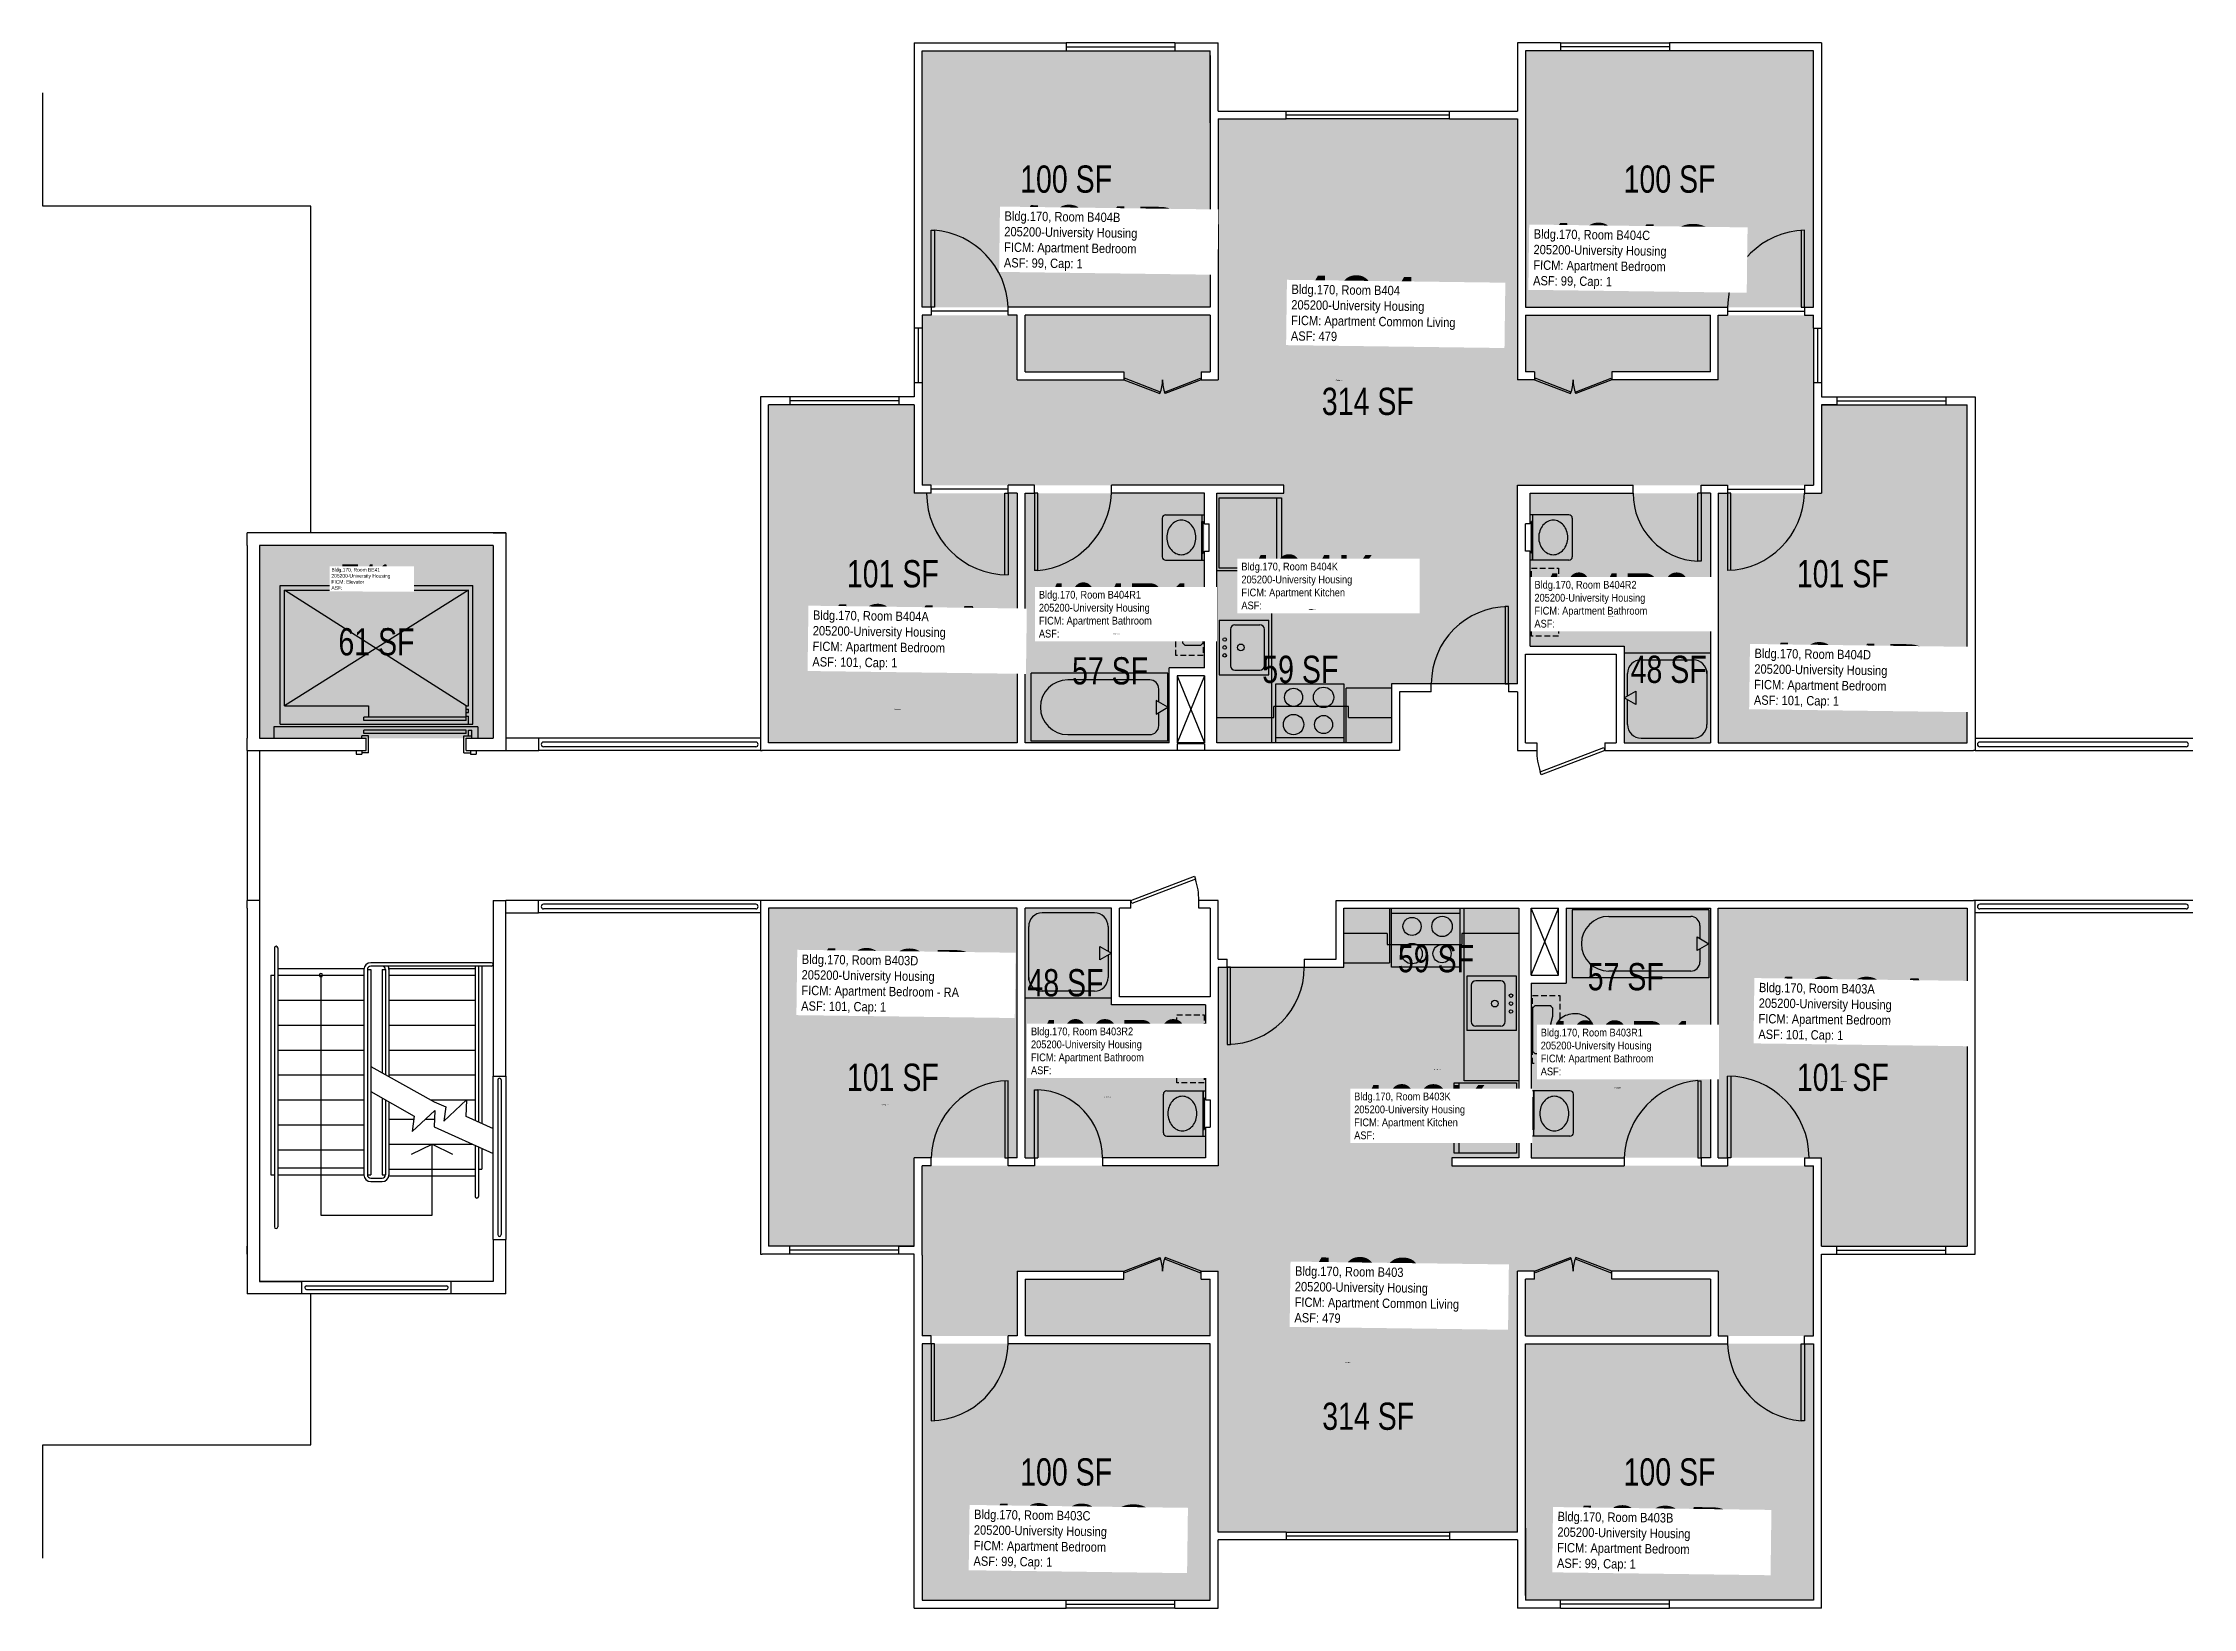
# Model space of a CAD drawing. Header units: inches. Extents: x -84 to 2978, y -50 to 1655.
# Drawn here: x 398 to 1345, y -50 to 640 of the extents above; entities that cross this region are included whole.
import ezdxf
from ezdxf.enums import TextEntityAlignment as Align

# ---------------------------------------------------------------- set-up
doc = ezdxf.new("R2010")
doc.units = ezdxf.units.IN
doc.header["$LTSCALE"] = 10
doc.header["$MEASUREMENT"] = 0
doc.linetypes.add('DASHED2', pattern=[0.375, 0.25, -0.125])
doc.layers.get('0').update_dxf_attribs({"linetype": 'CONTINUOUS'})
for name, color, linetype in [('A-DOOR', 2, 'CONTINUOUS'), ('A-FLOR', 3, 'CONTINUOUS'), ('A-GLAZ', 1, 'CONTINUOUS'), ('A-IDEN-RNUM', 7, 'CONTINUOUS'), ('A-IDEN-SNUM', 4, 'CONTINUOUS'), ('A-IDEN-VNUM', 4, 'CONTINUOUS'), ('A-ROOF', 2, 'CONTINUOUS'), ('A-WALL', 5, 'CONTINUOUS'), ('AREA-TEXT', 3, 'CONTINUOUS'), ('Rooms-Category-Color', 7, 'CONTINUOUS'), ('Rooms-College-Color', 7, 'CONTINUOUS'), ('Rooms-Department-Color', 7, 'CONTINUOUS'), ('Rooms-Division-Color', 7, 'CONTINUOUS'), ('Rooms-Information', 7, 'CONTINUOUS')]:
    doc.layers.add(name, color=color, linetype=linetype)
doc.styles.add('CP_AREA', font='arial.ttf', dxfattribs={"height": 15})
doc.styles.add('CP_ROOMSNUMBER', font='arial.ttf', dxfattribs={"height": 1})
doc.styles.add('CP_ROOMVNUMBER', font='arial.ttf', dxfattribs={"width": 0.85, "height": 0.075})

msp = doc.modelspace()

# ---------------------------------------------------------------- texts
at = {"layer": 'A-IDEN-RNUM', "style": 'CP_ROOMSNUMBER'}
for s, rotation, p in [('0404-B0', 359.2, (844.88, 548.65)), ('0404-C0', 359.24, (1106.81, 547.5)), ('0404-00', 359.2, (967.54, 490.91)), ('0E41-00', 359.93, (547.3, 381.54)), ('0404-D0', 359.2, (1187.3, 355.12)), ('0404-A0', 359.24, (773.01, 345.84)), ('0403-A0', 359.24, (1190.01, 181.65)), ('0403-D0', 359.2, (767.33, 171.42)), ('0403-00', 359.2, (971.63, 57.94)), ('0403-C0', 359.24, (845.49, -16.32)), ('0403-B0', 359.2, (1100.64, -20.49))]:
    msp.add_text(s, height=0.36, rotation=rotation, dxfattribs=at).set_placement(p)
for s, p in [('0404-K0', (955.64, 389.81)), ('0404-R1', (869.27, 379.04)), ('0404-R2', (1087.4, 386.65)), ('0403-K0', (1010.69, 187.1)), ('0403-R2', (865.54, 174.92)), ('0403-R1', (1090.42, 178.94))]:
    msp.add_text(s, height=0.36, dxfattribs=at).set_placement(p)
at = {"layer": 'A-IDEN-SNUM', "style": 'CP_ROOMSNUMBER'}
for s, rotation, p in [('1700B404B0', 359.2, (844.88, 548.65)), ('1700B404C0', 359.24, (1106.81, 547.5)), ('1700B40400', 359.2, (967.54, 490.91)), ('1700BE4100', 359.93, (547.3, 381.54)), ('1700B404D0', 359.2, (1187.3, 355.12)), ('1700B404A0', 359.24, (773.01, 345.84)), ('1700B403A0', 359.24, (1190.01, 181.65)), ('1700B403D0', 359.2, (767.33, 171.42)), ('1700B40300', 359.2, (971.63, 57.94)), ('1700B403C0', 359.24, (845.49, -16.32)), ('1700B403B0', 359.2, (1100.64, -20.49))]:
    msp.add_text(s, height=0.36, rotation=rotation, dxfattribs=at).set_placement(p)
for s, p in [('1700B404K0', (955.64, 389.81)), ('1700B404R1', (869.27, 379.04)), ('1700B404R2', (1087.4, 386.65)), ('1700B403K0', (1010.69, 187.1)), ('1700B403R2', (865.54, 174.92)), ('1700B403R1', (1090.42, 178.94))]:
    msp.add_text(s, height=0.36, dxfattribs=at).set_placement(p)
at = {"layer": 'A-IDEN-VNUM', "style": 'CP_ROOMVNUMBER', "width": 0.85}
for s, height, rotation, p in [('404B', 28.8, 359.24, (821.21, 539.63)), ('404C', 28.8, 359.24, (1054.5, 531.72)), ('404', 28.8, 359.24, (947.73, 508.52)), (' E41', 11.143, 359.93143, (524.81, 398.72)), ('404A', 28.8, 359.24404, (736.78, 363.67)), ('404D', 28.8, 359.24, (1151.83, 346.8)), ('403D', 28.8, 359.24, (731.85, 211.94)), ('403A', 28.8, 359.24404, (1153.77, 199.48)), ('403', 28.8, 359.24, (949.3, 75.68)), ('403C', 28.8, 359.24, (807.8, -32.81)), ('403B', 28.8, 359.24, (1065.01, -33.73))]:
    msp.add_text(s, height=height, rotation=rotation, dxfattribs=at).set_placement(p)
at = {"layer": 'A-IDEN-VNUM', "style": 'CP_ROOMVNUMBER'}
for s, width, p in [('404K', 0.75, (925.94, 390.02)), ('404R1', 0.7, (836.68, 377.6, 0)), ('404R2', 0.7, (1055.12, 381.98)), ('403R2', 0.7, (833.19, 185.07)), ('403R1', 0.7, (1057.9, 184.56)), ('403K', 0.75, (975.66, 156.39, 0))]:
    msp.add_text(s, height=24, dxfattribs=dict(at, width=width)).set_placement(p)
at = {"layer": 'AREA-TEXT', "style": 'CP_AREA', "width": 0.75}
for s, p in [('100 SF', (848.67, 579.76)), ('100 SF', (1114.67, 579.76)), ('314 SF', (981.67, 481.76)), ('101 SF', (772.3, 405.76)), ('101 SF', (1191.05, 405.76)), ('61 SF', (544.67, 375.76)), ('59 SF', (951.9, 363.62)), ('48 SF', (1114.29, 363.62)), ('57 SF', (868.07, 362.96)), ('59 SF', (1011.71, 236.06)), ('48 SF', (848.38, 225.44)), ('57 SF', (1095.37, 228.1)), ('101 SF', (772.3, 183.76)), ('101 SF', (1191.05, 183.76)), ('314 SF', (981.84, 34.32)), ('100 SF', (848.67, 9.76)), ('100 SF', (1114.67, 9.76))]:
    msp.add_text(s, height=12, dxfattribs=at).set_placement(p, align=Align.MIDDLE_CENTER)

# ---------------------------------------------------------------- hatches: boundary and pattern name
at = {"layer": 'Rooms-Category-Color', "true_color": 0x728ef3}
for points in [[(785.17, 523.26), (912.17, 523.26), (912.17, 636.26), (785.17, 636.26)], [(1051.17, 523.26), (1178.17, 523.26), (1178.17, 636.26), (1051.17, 636.26)], [(1178.17, 519.76), (1178.17, 444.76), (1047.67, 444.76), (1047.67, 357.26), (992.17, 357.26), (992.17, 441.26), (944.66, 441.26), (944.66, 444.76), (785.17, 444.76), (785.17, 519.76), (827.17, 519.76), (827.17, 491.26), (874.17, 491.26), (874.17, 494.76), (830.67, 494.76), (830.67, 519.76), (912.17, 519.76), (912.17, 494.76), (908.17, 494.76), (908.17, 491.26), (915.67, 491.26), (915.67, 606.26), (1047.67, 606.26), (1047.67, 491.26), (1055.17, 491.26), (1055.17, 494.76), (1051.17, 494.76), (1051.17, 519.76), (1132.67, 519.76), (1132.67, 494.76), (1089.17, 494.76), (1089.17, 491.26), (1136.17, 491.26), (1136.17, 519.76)], [(781.67, 441.26), (827.17, 441.26), (827.17, 331.26), (717.42, 331.26), (717.42, 480.26), (781.67, 480.26)], [(1181.67, 480.26), (1245.92, 480.26), (1245.92, 331.26), (1136.17, 331.26), (1136.17, 441.26), (1181.67, 441.26)], [(830.67, 441.26), (909.67, 441.26), (909.67, 364.26), (894.17, 364.26), (894.17, 331.26), (830.67, 331.26), (830.67, 441.26)], [(915.17, 441.26), (992.17, 441.26), (992.17, 331.26), (915.17, 331.26)], [(1132.67, 441.26), (1053.17, 441.26), (1053.17, 373.76), (1094.67, 373.76), (1094.67, 331.26), (1132.67, 331.26)], [(781.67, 148.26), (827.17, 148.26), (827.17, 258.26), (717.42, 258.26), (717.42, 109.26), (781.67, 109.26)], [(868.67, 258.26), (868.67, 215.76), (910.17, 215.76), (910.17, 148.26), (830.67, 148.26), (830.67, 258.26)], [(971.17, 258.26), (1048.17, 258.26), (1048.17, 148.26), (971.17, 148.26)], [(1069.17, 258.26), (1132.67, 258.26), (1132.67, 148.26), (1053.67, 148.26), (1053.67, 225.26), (1069.17, 225.26)], [(1181.67, 109.26), (1245.92, 109.26), (1245.92, 258.26), (1136.17, 258.26), (1136.17, 148.26), (1181.67, 148.26)], [(785.17, 69.76), (785.17, 144.76), (915.67, 144.76), (915.67, 232.26), (971.17, 232.26), (971.17, 148.26), (1018.68, 148.26), (1018.68, 144.76), (1178.17, 144.76), (1178.17, 69.76), (1136.17, 69.76), (1136.17, 98.26), (1089.17, 98.26), (1089.17, 94.76), (1132.67, 94.76), (1132.67, 69.76), (1051.17, 69.76), (1051.17, 94.76), (1055.17, 94.76), (1055.17, 98.26), (1047.67, 98.26), (1047.67, -16.74), (915.67, -16.74), (915.67, 98.26), (908.17, 98.26), (908.17, 94.76), (912.17, 94.76), (912.17, 69.76), (830.67, 69.76), (830.67, 94.76), (874.17, 94.76), (874.17, 98.26), (827.17, 98.26), (827.17, 69.76)], [(785.17, 66.26), (912.17, 66.26), (912.17, -46.74), (785.17, -46.74)], [(1051.17, 66.26), (1178.17, 66.26), (1178.17, -46.74), (1051.17, -46.74)]]:
    msp.add_hatch(color=171, dxfattribs=at).paths.add_polyline_path(points)
at = {"layer": 'Rooms-Category-Color', "true_color": 0xadadad}
msp.add_hatch(color=253, dxfattribs=at).paths.add_polyline_path([(493.17, 333.26), (596.17, 333.26), (596.17, 418.26), (493.17, 418.26)])
at = {"layer": 'Rooms-College-Color', "true_color": 0xadadad}
for points in [[(785.17, 523.26), (912.17, 523.26), (912.17, 636.26), (785.17, 636.26)], [(1051.17, 523.26), (1178.17, 523.26), (1178.17, 636.26), (1051.17, 636.26)], [(1178.17, 519.76), (1178.17, 444.76), (1047.67, 444.76), (1047.67, 357.26), (992.17, 357.26), (992.17, 441.26), (944.66, 441.26), (944.66, 444.76), (785.17, 444.76), (785.17, 519.76), (827.17, 519.76), (827.17, 491.26), (874.17, 491.26), (874.17, 494.76), (830.67, 494.76), (830.67, 519.76), (912.17, 519.76), (912.17, 494.76), (908.17, 494.76), (908.17, 491.26), (915.67, 491.26), (915.67, 606.26), (1047.67, 606.26), (1047.67, 491.26), (1055.17, 491.26), (1055.17, 494.76), (1051.17, 494.76), (1051.17, 519.76), (1132.67, 519.76), (1132.67, 494.76), (1089.17, 494.76), (1089.17, 491.26), (1136.17, 491.26), (1136.17, 519.76)], [(781.67, 441.26), (827.17, 441.26), (827.17, 331.26), (717.42, 331.26), (717.42, 480.26), (781.67, 480.26)], [(1181.67, 480.26), (1245.92, 480.26), (1245.92, 331.26), (1136.17, 331.26), (1136.17, 441.26), (1181.67, 441.26)], [(830.67, 441.26), (909.67, 441.26), (909.67, 364.26), (894.17, 364.26), (894.17, 331.26), (830.67, 331.26), (830.67, 441.26)], [(915.17, 441.26), (992.17, 441.26), (992.17, 331.26), (915.17, 331.26)], [(1132.67, 441.26), (1053.17, 441.26), (1053.17, 373.76), (1094.67, 373.76), (1094.67, 331.26), (1132.67, 331.26)], [(493.17, 333.26), (596.17, 333.26), (596.17, 418.26), (493.17, 418.26)], [(781.67, 148.26), (827.17, 148.26), (827.17, 258.26), (717.42, 258.26), (717.42, 109.26), (781.67, 109.26)], [(868.67, 258.26), (868.67, 215.76), (910.17, 215.76), (910.17, 148.26), (830.67, 148.26), (830.67, 258.26)], [(971.17, 258.26), (1048.17, 258.26), (1048.17, 148.26), (971.17, 148.26)], [(1069.17, 258.26), (1132.67, 258.26), (1132.67, 148.26), (1053.67, 148.26), (1053.67, 225.26), (1069.17, 225.26)], [(1181.67, 109.26), (1245.92, 109.26), (1245.92, 258.26), (1136.17, 258.26), (1136.17, 148.26), (1181.67, 148.26)], [(785.17, 69.76), (785.17, 144.76), (915.67, 144.76), (915.67, 232.26), (971.17, 232.26), (971.17, 148.26), (1018.68, 148.26), (1018.68, 144.76), (1178.17, 144.76), (1178.17, 69.76), (1136.17, 69.76), (1136.17, 98.26), (1089.17, 98.26), (1089.17, 94.76), (1132.67, 94.76), (1132.67, 69.76), (1051.17, 69.76), (1051.17, 94.76), (1055.17, 94.76), (1055.17, 98.26), (1047.67, 98.26), (1047.67, -16.74), (915.67, -16.74), (915.67, 98.26), (908.17, 98.26), (908.17, 94.76), (912.17, 94.76), (912.17, 69.76), (830.67, 69.76), (830.67, 94.76), (874.17, 94.76), (874.17, 98.26), (827.17, 98.26), (827.17, 69.76)], [(785.17, 66.26), (912.17, 66.26), (912.17, -46.74), (785.17, -46.74)], [(1051.17, 66.26), (1178.17, 66.26), (1178.17, -46.74), (1051.17, -46.74)]]:
    msp.add_hatch(color=253, dxfattribs=at).paths.add_polyline_path(points)
at = {"layer": 'Rooms-Department-Color', "true_color": 0x604aed}
for points in [[(785.17, 523.26), (912.17, 523.26), (912.17, 636.26), (785.17, 636.26)], [(1051.17, 523.26), (1178.17, 523.26), (1178.17, 636.26), (1051.17, 636.26)], [(1178.17, 519.76), (1178.17, 444.76), (1047.67, 444.76), (1047.67, 357.26), (992.17, 357.26), (992.17, 441.26), (944.66, 441.26), (944.66, 444.76), (785.17, 444.76), (785.17, 519.76), (827.17, 519.76), (827.17, 491.26), (874.17, 491.26), (874.17, 494.76), (830.67, 494.76), (830.67, 519.76), (912.17, 519.76), (912.17, 494.76), (908.17, 494.76), (908.17, 491.26), (915.67, 491.26), (915.67, 606.26), (1047.67, 606.26), (1047.67, 491.26), (1055.17, 491.26), (1055.17, 494.76), (1051.17, 494.76), (1051.17, 519.76), (1132.67, 519.76), (1132.67, 494.76), (1089.17, 494.76), (1089.17, 491.26), (1136.17, 491.26), (1136.17, 519.76)], [(781.67, 441.26), (827.17, 441.26), (827.17, 331.26), (717.42, 331.26), (717.42, 480.26), (781.67, 480.26)], [(1181.67, 480.26), (1245.92, 480.26), (1245.92, 331.26), (1136.17, 331.26), (1136.17, 441.26), (1181.67, 441.26)], [(830.67, 441.26), (909.67, 441.26), (909.67, 364.26), (894.17, 364.26), (894.17, 331.26), (830.67, 331.26), (830.67, 441.26)], [(915.17, 441.26), (992.17, 441.26), (992.17, 331.26), (915.17, 331.26)], [(1132.67, 441.26), (1053.17, 441.26), (1053.17, 373.76), (1094.67, 373.76), (1094.67, 331.26), (1132.67, 331.26)], [(781.67, 148.26), (827.17, 148.26), (827.17, 258.26), (717.42, 258.26), (717.42, 109.26), (781.67, 109.26)], [(868.67, 258.26), (868.67, 215.76), (910.17, 215.76), (910.17, 148.26), (830.67, 148.26), (830.67, 258.26)], [(971.17, 258.26), (1048.17, 258.26), (1048.17, 148.26), (971.17, 148.26)], [(1069.17, 258.26), (1132.67, 258.26), (1132.67, 148.26), (1053.67, 148.26), (1053.67, 225.26), (1069.17, 225.26)], [(1181.67, 109.26), (1245.92, 109.26), (1245.92, 258.26), (1136.17, 258.26), (1136.17, 148.26), (1181.67, 148.26)], [(785.17, 69.76), (785.17, 144.76), (915.67, 144.76), (915.67, 232.26), (971.17, 232.26), (971.17, 148.26), (1018.68, 148.26), (1018.68, 144.76), (1178.17, 144.76), (1178.17, 69.76), (1136.17, 69.76), (1136.17, 98.26), (1089.17, 98.26), (1089.17, 94.76), (1132.67, 94.76), (1132.67, 69.76), (1051.17, 69.76), (1051.17, 94.76), (1055.17, 94.76), (1055.17, 98.26), (1047.67, 98.26), (1047.67, -16.74), (915.67, -16.74), (915.67, 98.26), (908.17, 98.26), (908.17, 94.76), (912.17, 94.76), (912.17, 69.76), (830.67, 69.76), (830.67, 94.76), (874.17, 94.76), (874.17, 98.26), (827.17, 98.26), (827.17, 69.76)], [(785.17, 66.26), (912.17, 66.26), (912.17, -46.74), (785.17, -46.74)], [(1051.17, 66.26), (1178.17, 66.26), (1178.17, -46.74), (1051.17, -46.74)]]:
    msp.add_hatch(color=173, dxfattribs=at).paths.add_polyline_path(points)
at = {"layer": 'Rooms-Department-Color', "true_color": 0xacacac}
msp.add_hatch(color=253, dxfattribs=at).paths.add_polyline_path([(493.17, 333.26), (596.17, 333.26), (596.17, 418.26), (493.17, 418.26)])
at = {"layer": 'Rooms-Division-Color', "true_color": 0x604aed}
for points in [[(785.17, 523.26), (912.17, 523.26), (912.17, 636.26), (785.17, 636.26)], [(1051.17, 523.26), (1178.17, 523.26), (1178.17, 636.26), (1051.17, 636.26)], [(1178.17, 519.76), (1178.17, 444.76), (1047.67, 444.76), (1047.67, 357.26), (992.17, 357.26), (992.17, 441.26), (944.66, 441.26), (944.66, 444.76), (785.17, 444.76), (785.17, 519.76), (827.17, 519.76), (827.17, 491.26), (874.17, 491.26), (874.17, 494.76), (830.67, 494.76), (830.67, 519.76), (912.17, 519.76), (912.17, 494.76), (908.17, 494.76), (908.17, 491.26), (915.67, 491.26), (915.67, 606.26), (1047.67, 606.26), (1047.67, 491.26), (1055.17, 491.26), (1055.17, 494.76), (1051.17, 494.76), (1051.17, 519.76), (1132.67, 519.76), (1132.67, 494.76), (1089.17, 494.76), (1089.17, 491.26), (1136.17, 491.26), (1136.17, 519.76)], [(781.67, 441.26), (827.17, 441.26), (827.17, 331.26), (717.42, 331.26), (717.42, 480.26), (781.67, 480.26)], [(1181.67, 480.26), (1245.92, 480.26), (1245.92, 331.26), (1136.17, 331.26), (1136.17, 441.26), (1181.67, 441.26)], [(830.67, 441.26), (909.67, 441.26), (909.67, 364.26), (894.17, 364.26), (894.17, 331.26), (830.67, 331.26), (830.67, 441.26)], [(915.17, 441.26), (992.17, 441.26), (992.17, 331.26), (915.17, 331.26)], [(1132.67, 441.26), (1053.17, 441.26), (1053.17, 373.76), (1094.67, 373.76), (1094.67, 331.26), (1132.67, 331.26)], [(781.67, 148.26), (827.17, 148.26), (827.17, 258.26), (717.42, 258.26), (717.42, 109.26), (781.67, 109.26)], [(868.67, 258.26), (868.67, 215.76), (910.17, 215.76), (910.17, 148.26), (830.67, 148.26), (830.67, 258.26)], [(971.17, 258.26), (1048.17, 258.26), (1048.17, 148.26), (971.17, 148.26)], [(1069.17, 258.26), (1132.67, 258.26), (1132.67, 148.26), (1053.67, 148.26), (1053.67, 225.26), (1069.17, 225.26)], [(1181.67, 109.26), (1245.92, 109.26), (1245.92, 258.26), (1136.17, 258.26), (1136.17, 148.26), (1181.67, 148.26)], [(785.17, 69.76), (785.17, 144.76), (915.67, 144.76), (915.67, 232.26), (971.17, 232.26), (971.17, 148.26), (1018.68, 148.26), (1018.68, 144.76), (1178.17, 144.76), (1178.17, 69.76), (1136.17, 69.76), (1136.17, 98.26), (1089.17, 98.26), (1089.17, 94.76), (1132.67, 94.76), (1132.67, 69.76), (1051.17, 69.76), (1051.17, 94.76), (1055.17, 94.76), (1055.17, 98.26), (1047.67, 98.26), (1047.67, -16.74), (915.67, -16.74), (915.67, 98.26), (908.17, 98.26), (908.17, 94.76), (912.17, 94.76), (912.17, 69.76), (830.67, 69.76), (830.67, 94.76), (874.17, 94.76), (874.17, 98.26), (827.17, 98.26), (827.17, 69.76)], [(785.17, 66.26), (912.17, 66.26), (912.17, -46.74), (785.17, -46.74)], [(1051.17, 66.26), (1178.17, 66.26), (1178.17, -46.74), (1051.17, -46.74)]]:
    msp.add_hatch(color=173, dxfattribs=at).paths.add_polyline_path(points)
at = {"layer": 'Rooms-Division-Color', "true_color": 0xadadad}
msp.add_hatch(color=253, dxfattribs=at).paths.add_polyline_path([(493.17, 333.26), (596.17, 333.26), (596.17, 418.26), (493.17, 418.26)])

# ---------------------------------------------------------------- linework, layer by layer
for p, q in [((916.17, 408.26), (916.17, 439.26)), ((916.17, 439.26), (943.67, 439.26)), ((941.42, 439.26), (941.42, 408.26)), ((943.67, 439.26), (943.67, 408.26)), ((891.06, 430.26), (891.06, 413.26)), ((892.56, 431.76), (909.69, 431.76)), ((908.56, 431.76), (908.56, 411.76)), ((908.56, 411.76), (908.56, 428.76)), ((908.56, 428.76), (909.06, 428.76)), ((909.06, 414.76), (909.06, 428.76)), ((1070.3, 431.76), (1053.17, 431.76)), ((1053.8, 414.76), (1053.8, 428.76)), ((1054.3, 428.76), (1053.8, 428.76)), ((1054.3, 431.76), (1054.3, 411.76)), ((1054.3, 411.76), (1054.3, 428.76)), ((1071.8, 430.26), (1071.8, 413.26)), ((892.56, 411.76), (909.69, 411.76)), ((908.56, 414.76), (909.06, 414.76)), ((943.67, 408.26), (916.17, 408.26)), ((1070.3, 411.76), (1053.17, 411.76)), ((1054.3, 414.76), (1053.8, 414.76)), ((915.17, 407.26), (939.17, 407.26)), ((939.17, 407.26), (939.17, 331.26)), ((1053.8, 383.76), (1053.8, 402.59)), ((1053.92, 402.88), (1054.68, 403.64)), ((1054.97, 403.76), (1061.8, 403.76)), ((1061.8, 403.76), (1062.68, 402.88)), ((1062.78, 399.21), (1061.81, 395.82)), ((1062.8, 402.59), (1062.8, 399.32)), ((900.05, 394.09), (900.05, 390.76)), ((900.05, 390.76), (901.03, 387.32)), ((901.05, 395.26), (900.17, 394.38)), ((908.05, 395.26), (901.05, 395.26)), ((908.93, 394.38), (908.05, 395.26)), ((909.05, 375.26), (909.05, 394.09)), ((1061.8, 395.7), (1061.8, 390.82)), ((1061.81, 390.71), (1062.78, 387.32)), ((901.03, 382.21), (900.05, 378.76)), ((901.05, 387.2), (901.05, 382.32)), ((916.08, 385.22), (938.08, 385.22)), ((916.08, 385.22), (916.08, 361.22)), ((921.08, 381.22), (921.08, 365.22)), ((923.08, 383.22), (934.08, 383.22)), ((936.08, 365.22), (936.08, 381.22)), ((938.08, 361.22), (938.08, 385.22)), ((1054.68, 382.88), (1053.8, 383.76)), ((1061.63, 382.76), (1054.97, 382.76)), ((1062.8, 383.76), (1061.92, 382.88)), ((1062.8, 387.2), (1062.8, 383.76)), ((900.05, 378.76), (900.05, 375.26)), ((900.05, 375.26), (900.93, 374.38)), ((901.22, 374.26), (907.88, 374.26)), ((908.17, 374.38), (909.05, 375.26)), ((1132.67, 370.76), (1094.67, 370.76)), ((833.3, 331.89), (833.3, 361.89)), ((893.55, 361.89), (833.3, 361.89)), ((893.55, 331.89), (893.55, 361.89)), ((916.08, 361.22), (938.08, 361.22)), ((923.08, 363.22), (934.08, 363.22)), ((1096.17, 351.91), (1096.17, 361.79)), ((1102.17, 367.79), (1125.17, 367.79)), ((1131.17, 362.79), (1131.17, 339.29)), ((885.52, 358.94), (849.37, 358.94)), ((889.53, 349.21), (889.53, 354.92)), ((941.17, 331.26), (941.17, 357.26)), ((941.17, 357.26), (971.17, 357.26)), ((971.17, 357.26), (971.17, 331.26)), ((992.17, 355.26), (972.17, 355.26)), ((1094.67, 351.04), (1099.87, 354.04)), ((1099.87, 348.04), (1094.67, 351.04)), ((1099.87, 354.04), (1099.87, 348.04)), ((888.35, 349.89), (888.35, 343.89)), ((893.55, 346.89), (888.35, 349.89)), ((888.35, 343.89), (893.55, 346.89)), ((889.53, 338.85), (889.53, 344.57)), ((915.17, 342.33), (940.24, 342.33)), ((973.17, 347.26), (940.24, 347.26)), ((940.24, 342.33), (940.24, 347.26)), ((973.17, 342.33), (973.17, 347.26)), ((973.17, 342.33), (992.17, 342.33)), ((1096.17, 339.29), (1096.17, 350.18)), ((893.55, 331.89), (833.3, 331.89)), ((849.37, 334.84), (885.52, 334.84)), ((971.17, 333.34), (941.17, 333.34)), ((1102.17, 333.29), (1125.17, 333.29)), ((861.17, 256.23), (838.17, 256.23)), ((992.17, 232.26), (992.17, 258.26)), ((992.17, 256.18), (1022.17, 256.18)), ((1022.17, 258.26), (1022.17, 232.26)), ((1024.17, 182.26), (1024.17, 258.26)), ((1071.8, 257.64), (1071.8, 227.64)), ((1132.05, 257.64), (1071.8, 257.64)), ((1132.05, 257.64), (1132.05, 227.64)), ((832.17, 226.73), (832.17, 250.23)), ((867.17, 250.23), (867.17, 239.35)), ((990.17, 247.19), (971.17, 247.19)), ((990.17, 247.19), (990.17, 242.26)), ((1048.17, 247.19), (1023.11, 247.19)), ((1023.11, 247.19), (1023.11, 242.26)), ((1087.87, 254.69), (1124.02, 254.69)), ((1128.03, 250.67), (1128.03, 244.96)), ((863.48, 235.48), (863.48, 241.48)), ((863.48, 241.48), (868.67, 238.48)), ((868.67, 238.48), (863.48, 235.48)), ((867.17, 237.61), (867.17, 227.73)), ((990.17, 242.26), (1023.11, 242.26)), ((1126.85, 239.64), (1126.85, 245.64)), ((1126.85, 245.64), (1132.05, 242.64)), ((1132.05, 242.64), (1126.85, 239.64)), ((1128.03, 240.32), (1128.03, 234.6)), ((971.17, 234.26), (991.17, 234.26)), ((1022.17, 232.26), (992.17, 232.26)), ((1025.27, 228.31), (1025.27, 204.31)), ((1047.27, 228.31), (1025.27, 228.31)), ((1047.27, 204.31), (1047.27, 228.31)), ((1132.05, 227.64), (1071.8, 227.64)), ((1124.02, 230.59), (1087.87, 230.59)), ((830.67, 218.76), (868.67, 218.76)), ((861.17, 221.73), (838.17, 221.73)), ((1027.27, 224.31), (1027.27, 208.31)), ((1040.27, 226.31), (1029.27, 226.31)), ((1042.27, 208.31), (1042.27, 224.31)), ((1055.18, 215.14), (1054.3, 214.26)), ((1054.3, 214.26), (1054.3, 195.44)), ((1062.13, 215.26), (1055.47, 215.26)), ((1062.31, 207.32), (1063.3, 210.76)), ((1063.3, 214.26), (1062.42, 215.14)), ((1063.3, 210.76), (1063.3, 214.26)), ((900.55, 205.76), (901.43, 206.64)), ((900.55, 202.32), (900.55, 205.76)), ((901.53, 198.82), (900.56, 202.21)), ((901.72, 206.76), (908.38, 206.76)), ((908.67, 206.64), (909.55, 205.76)), ((909.55, 205.76), (909.55, 186.94)), ((1047.27, 204.31), (1025.27, 204.31)), ((1040.27, 206.31), (1029.27, 206.31)), ((1062.3, 202.32), (1062.3, 207.2)), ((1063.3, 198.76), (1062.31, 202.21)), ((900.55, 186.94), (900.55, 190.2)), ((900.56, 190.32), (901.53, 193.71)), ((901.55, 193.82), (901.55, 198.7)), ((1054.42, 195.14), (1055.3, 194.26)), ((1055.3, 194.26), (1062.3, 194.26)), ((1062.3, 194.26), (1063.18, 195.14)), ((1063.3, 195.44), (1063.3, 198.76)), ((901.55, 185.76), (900.67, 186.64)), ((908.38, 185.76), (901.55, 185.76)), ((909.43, 186.64), (908.67, 185.88)), ((1019.67, 150.26), (1019.67, 181.26)), ((1019.67, 181.26), (1047.17, 181.26)), ((1021.92, 150.26), (1021.92, 181.26)), ((1048.17, 182.26), (1024.17, 182.26)), ((1047.17, 181.26), (1047.17, 150.26)), ((891.55, 159.26), (891.55, 176.26)), ((893.05, 177.76), (910.17, 177.76)), ((909.05, 177.76), (909.05, 160.76)), ((909.05, 157.76), (909.05, 177.76)), ((909.05, 174.76), (909.55, 174.76)), ((909.55, 174.76), (909.55, 160.76)), ((1070.79, 177.76), (1053.66, 177.76)), ((1054.29, 174.76), (1054.29, 160.76)), ((1054.79, 174.76), (1054.29, 174.76)), ((1054.79, 177.76), (1054.79, 160.76)), ((1054.79, 157.76), (1054.79, 177.76)), ((1072.29, 159.26), (1072.29, 176.26)), ((893.05, 157.76), (910.17, 157.76)), ((909.05, 160.76), (909.55, 160.76)), ((1070.79, 157.76), (1053.66, 157.76)), ((1054.79, 160.76), (1054.29, 160.76)), ((1047.17, 150.26), (1019.67, 150.26))]:
    msp.add_line(p, q)
at = {"linetype": 'DASHED2'}
for p, q in [((1053.8, 378.18), (1053.8, 408.18)), ((1053.8, 408.18), (1065.8, 408.18)), ((1065.8, 408.18), (1065.8, 378.18)), ((897.05, 369.68), (897.05, 399.68)), ((897.05, 399.68), (909.05, 399.68)), ((909.05, 399.68), (909.05, 369.68)), ((909.05, 369.68), (897.05, 369.68)), ((1065.8, 378.18), (1053.8, 378.18)), ((1054.3, 219.85), (1066.3, 219.85)), ((1054.3, 189.85), (1054.3, 219.85)), ((1066.3, 219.85), (1066.3, 189.85)), ((897.55, 211.35), (909.55, 211.35)), ((897.55, 181.35), (897.55, 211.35)), ((909.55, 211.35), (909.55, 181.35)), ((1066.3, 189.85), (1054.3, 189.85)), ((909.55, 181.35), (897.55, 181.35))]:
    msp.add_line(p, q, dxfattribs=at)
at = {"linetype": 'Continuous'}
for p, q in [((972.17, 331.26), (972.17, 355.26)), ((991.17, 258.26), (991.17, 234.26))]:
    msp.add_line(p, q, dxfattribs=at)
for centre, radius in [((918.58, 376.76), 0.791), ((918.58, 373.26), 0.791), ((918.58, 369.76), 0.791), ((925.7, 373.26), 1.5), ((948.95, 351.26), 4), ((962.17, 351.26), 4.5), ((948.95, 339.27), 4.5), ((962.17, 339.27), 4), ((1001.17, 250.26), 4), ((1014.4, 250.26), 4.5), ((1001.17, 238.26), 4.5), ((1014.4, 238.26), 4), ((1044.77, 219.76), 0.791), ((1037.65, 216.26), 1.5), ((1044.77, 216.26), 0.791), ((1044.77, 212.76), 0.791)]:
    msp.add_circle(centre, radius)
for centre, radius, start, end in [((892.56, 430.26), 1.5, 90, 180), ((900.79, 422.21), 7.65, 139.89909, 160.77064), ((899.98, 422.89), 6.59, 116.19159, 139.89909), ((899.46, 423.94), 5.42, 90, 116.19159), ((899.46, 423.94), 5.42, 63.80841, 90), ((898.94, 422.89), 6.59, 40.10091, 63.80841), ((898.13, 422.21), 7.65, 19.22936, 40.10091), ((1064.73, 422.21), 7.65, 139.89909, 160.77064), ((1063.92, 422.89), 6.59, 116.19159, 139.89909), ((1063.4, 423.94), 5.42, 90, 116.19159), ((1063.4, 423.94), 5.42, 63.80841, 90), ((1062.88, 422.89), 6.59, 40.10091, 63.80841), ((1062.07, 422.21), 7.65, 19.22936, 40.10091), ((1070.3, 430.26), 1.5, 0, 90), ((902.06, 421.76), 9, 160.77064, 180), ((902.06, 421.76), 9, 180, 199.22936), ((900.79, 421.32), 7.65, 199.22936, 220.10091), ((898.13, 421.32), 7.65, 319.89909, 340.77064), ((896.86, 421.76), 9, 0, 19.22936), ((896.86, 421.76), 9, 340.77064, 0), ((1066, 421.76), 9, 160.77064, 180), ((1066, 421.76), 9, 180, 199.22936), ((1064.73, 421.32), 7.65, 199.22936, 220.10091), ((1062.07, 421.32), 7.65, 319.89909, 340.77064), ((1060.8, 421.76), 9, 0, 19.22936), ((1060.8, 421.76), 9, 340.77064, 0), ((892.56, 413.26), 1.5, 180, 270), ((899.98, 420.64), 6.59, 220.10091, 243.80841), ((899.46, 419.58), 5.42, 243.80841, 270), ((899.46, 419.58), 5.42, 270, 296.19159), ((898.94, 420.64), 6.59, 296.19159, 319.89909), ((1063.92, 420.64), 6.59, 220.10091, 243.80841), ((1063.4, 419.58), 5.42, 243.80841, 270), ((1063.4, 419.58), 5.42, 270, 296.19159), ((1062.88, 420.64), 6.59, 296.19159, 319.89909), ((1070.3, 413.26), 1.5, 270, 0), ((1054.22, 402.59), 0.418, 135, 180), ((1054.97, 403.34), 0.418, 90, 135), ((1062.38, 402.59), 0.418, 0, 45), ((1070.9, 392.61), 7.26, 129.47246, 153.29881), ((1071.75, 391.58), 8.59, 108.83538, 129.47246), ((1072.3, 389.97), 10.29, 90, 108.83538), ((1072.3, 389.97), 10.29, 71.16462, 90), ((1072.85, 391.58), 8.59, 50.52754, 71.16462), ((1073.69, 392.61), 7.26, 26.70119, 50.52754), ((889.15, 384.11), 7.26, 129.47246, 153.29881), ((890, 383.08), 8.59, 108.83538, 129.47246), ((890.55, 381.47), 10.29, 90, 108.83538), ((890.55, 381.47), 10.29, 71.16462, 90), ((891.1, 383.08), 8.59, 50.52754, 71.16462), ((891.94, 384.11), 7.26, 26.70119, 50.52754), ((900.47, 394.09), 0.418, 135, 180), ((908.63, 394.09), 0.418, 0, 45), ((1062.22, 395.7), 0.418, 164.0546, 180), ((1062.22, 390.82), 0.418, 180, 195.9454), ((1069.6, 393.26), 5.8, 153.29881, 180), ((1069.6, 393.26), 5.8, 180, 206.70119), ((1070.9, 393.92), 7.26, 206.70119, 230.52754), ((1073.69, 393.92), 7.26, 309.47246, 333.29881), ((1075, 393.26), 5.8, 0, 26.70119), ((1075, 393.26), 5.8, 333.29881, 0), ((887.85, 384.76), 5.8, 153.29881, 180), ((887.85, 384.76), 5.8, 180, 206.70119), ((889.15, 385.42), 7.26, 206.70119, 230.52754), ((890.53, 387.09), 9.43, 230.52754, 251.16462), ((891.1, 386.44), 8.59, 288.83538, 309.47246), ((891.94, 385.42), 7.26, 309.47246, 333.29881), ((893.25, 384.76), 5.8, 0, 26.70119), ((893.25, 384.76), 5.8, 333.29881, 0), ((900.63, 387.2), 0.418, 0, 15.9454), ((900.63, 382.32), 0.418, 344.0546, 0), ((923.08, 381.22), 2, 90, 180), ((934.08, 381.22), 2, 0, 90), ((1054.97, 383.18), 0.418, 225, 270), ((1061.63, 383.18), 0.418, 270, 315), ((1062.38, 387.2), 0.418, 0, 15.9454), ((1071.75, 394.94), 8.59, 230.52754, 251.16462), ((1072.3, 396.55), 10.29, 251.16462, 270), ((1072.82, 394.12), 7.87, 266.22456, 288.83538), ((1072.31, 395.59), 9.43, 288.83538, 309.47246), ((890.03, 385.62), 7.87, 251.16462, 273.77544), ((890.55, 388.05), 10.29, 270, 288.83538), ((901.22, 374.68), 0.418, 225, 270), ((907.88, 374.68), 0.418, 270, 315), ((923.08, 365.22), 2, 180, 270), ((934.08, 365.22), 2, 270, 0), ((1102.17, 361.79), 6, 90, 180), ((1125.17, 361.79), 6, 0, 90), ((849.37, 346.89), 12.05, 90, 270), ((885.52, 354.92), 4.02, 0, 90), ((885.52, 338.85), 4.02, 270, 0), ((1102.17, 339.29), 6, 180, 270), ((1125.17, 339.29), 6, 270, 0), ((838.17, 250.23), 6, 90, 180), ((861.17, 250.23), 6, 0, 90), ((1087.87, 242.64), 12.05, 90, 270), ((1124.02, 250.67), 4.02, 0, 90), ((838.17, 227.73), 6, 180, 270), ((861.17, 227.73), 6, 270, 0), ((1124.02, 234.6), 4.02, 270, 0), ((1029.27, 224.31), 2, 90, 180), ((1040.27, 224.31), 2, 0, 90), ((1055.47, 214.84), 0.418, 90, 135), ((1062.13, 214.84), 0.418, 45, 90), ((1071.4, 204.11), 7.26, 129.47246, 153.29881), ((1072.25, 203.08), 8.59, 108.83538, 129.47246), ((1072.8, 201.47), 10.29, 90, 108.83538), ((1073.32, 203.91), 7.87, 71.16462, 93.77544), ((1072.81, 202.43), 9.43, 50.52754, 71.16462), ((1074.19, 204.11), 7.26, 26.70119, 50.52754), ((889.65, 195.61), 7.26, 129.47246, 153.29881), ((891.03, 193.93), 9.43, 108.83538, 129.47246), ((890.53, 195.41), 7.87, 86.22456, 108.83538), ((891.05, 192.97), 10.29, 71.16462, 90), ((891.6, 194.58), 8.59, 50.52754, 71.16462), ((892.44, 195.61), 7.26, 26.70119, 50.52754), ((900.97, 202.32), 0.418, 180, 195.9454), ((901.72, 206.34), 0.418, 90, 135), ((908.38, 206.34), 0.418, 45, 90), ((1029.27, 208.31), 2, 180, 270), ((1040.27, 208.31), 2, 270, 0), ((1062.72, 207.2), 0.418, 164.0546, 180), ((1062.72, 202.32), 0.418, 180, 195.9454), ((1070.1, 204.76), 5.8, 153.29881, 180), ((1070.1, 204.76), 5.8, 180, 206.70119), ((1071.4, 205.42), 7.26, 206.70119, 230.52754), ((1072.25, 206.44), 8.59, 230.52754, 251.16462), ((1073.35, 206.44), 8.59, 288.83538, 309.47246), ((1074.19, 205.42), 7.26, 309.47246, 333.29881), ((1075.5, 204.76), 5.8, 0, 26.70119), ((1075.5, 204.76), 5.8, 333.29881, 0), ((888.35, 196.26), 5.8, 153.29881, 180), ((888.35, 196.26), 5.8, 180, 206.70119), ((889.65, 196.92), 7.26, 206.70119, 230.52754), ((890.5, 197.94), 8.59, 230.52754, 251.16462), ((891.05, 199.55), 10.29, 251.16462, 270), ((891.05, 199.55), 10.29, 270, 288.83538), ((891.6, 197.94), 8.59, 288.83538, 309.47246), ((892.44, 196.92), 7.26, 309.47246, 333.29881), ((893.75, 196.26), 5.8, 0, 26.70119), ((893.75, 196.26), 5.8, 333.29881, 0), ((901.13, 198.7), 0.418, 0, 15.9454), ((901.13, 193.82), 0.418, 344.0546, 0), ((1054.72, 195.44), 0.418, 180, 225), ((1062.88, 195.44), 0.418, 315, 0), ((1072.8, 208.05), 10.29, 251.16462, 270), ((1072.8, 208.05), 10.29, 270, 288.83538), ((900.97, 186.94), 0.418, 180, 225), ((908.38, 186.18), 0.418, 270, 315), ((909.13, 186.94), 0.418, 315, 0), ((893.05, 176.26), 1.5, 90, 180), ((902.55, 167.76), 9, 160.77064, 180), ((901.28, 168.21), 7.65, 139.89909, 160.77064), ((900.47, 168.89), 6.59, 116.19159, 139.89909), ((899.95, 169.94), 5.42, 90, 116.19159), ((899.95, 169.94), 5.42, 63.80841, 90), ((899.43, 168.89), 6.59, 40.10091, 63.80841), ((898.62, 168.21), 7.65, 19.22936, 40.10091), ((897.35, 167.76), 9, 0, 19.22936), ((1066.49, 167.76), 9, 160.77064, 180), ((1065.21, 168.21), 7.65, 139.89909, 160.77064), ((1064.4, 168.89), 6.59, 116.19159, 139.89909), ((1063.89, 169.94), 5.42, 90, 116.19159), ((1063.89, 169.94), 5.42, 63.80841, 90), ((1063.37, 168.89), 6.59, 40.10091, 63.80841), ((1062.56, 168.21), 7.65, 19.22936, 40.10091), ((1061.28, 167.76), 9, 0, 19.22936), ((1070.79, 176.26), 1.5, 0, 90), ((902.55, 167.76), 9, 180, 199.22936), ((901.28, 167.32), 7.65, 199.22936, 220.10091), ((900.47, 166.64), 6.59, 220.10091, 243.80841), ((899.43, 166.64), 6.59, 296.19159, 319.89909), ((898.62, 167.32), 7.65, 319.89909, 340.77064), ((897.35, 167.76), 9, 340.77064, 0), ((1066.49, 167.76), 9, 180, 199.22936), ((1065.21, 167.32), 7.65, 199.22936, 220.10091), ((1064.4, 166.64), 6.59, 220.10091, 243.80841), ((1063.37, 166.64), 6.59, 296.19159, 319.89909), ((1062.56, 167.32), 7.65, 319.89909, 340.77064), ((1061.28, 167.76), 9, 340.77064, 0), ((893.05, 159.26), 1.5, 180, 270), ((899.95, 165.58), 5.42, 243.80841, 270), ((899.95, 165.58), 5.42, 270, 296.19159), ((1063.89, 165.58), 5.42, 243.80841, 270), ((1063.89, 165.58), 5.42, 270, 296.19159), ((1070.79, 159.26), 1.5, 270, 0)]:
    msp.add_arc(centre, radius, start, end)
at = {"layer": 'A-DOOR'}
for p, q in [((789.17, 523.26), (789.17, 557.26)), ((789.17, 557.26), (790.67, 557.26)), ((790.67, 557.26), (790.67, 523.26)), ((1172.67, 557.26), (1172.67, 523.26)), ((1174.17, 523.26), (1174.17, 557.26)), ((790.67, 523.26), (789.17, 523.26)), ((823.17, 521.51), (789.17, 521.51)), ((1140.17, 521.51), (1174.17, 521.51)), ((1172.67, 523.26), (1174.17, 523.26)), ((874.43, 491.92), (874.17, 491.26)), ((874.17, 491.26), (890.05, 485.18)), ((890.3, 485.84), (874.43, 491.92)), ((890.05, 485.18), (890.3, 485.84)), ((892.05, 485.84), (907.92, 491.92)), ((892.3, 485.18), (892.05, 485.84)), ((908.17, 491.26), (892.3, 485.18)), ((907.92, 491.92), (908.17, 491.26)), ((1055.43, 491.92), (1055.17, 491.26)), ((1055.17, 491.26), (1071.05, 485.18)), ((1071.3, 485.84), (1055.43, 491.92)), ((1071.05, 485.18), (1071.3, 485.84)), ((1073.05, 485.84), (1088.92, 491.92)), ((1073.3, 485.18), (1073.05, 485.84)), ((1089.17, 491.26), (1073.3, 485.18)), ((1088.92, 491.92), (1089.17, 491.26)), ((823.17, 443.01), (789.17, 443.01)), ((821.67, 441.26), (823.17, 441.26)), ((821.67, 405.26), (821.67, 441.26)), ((823.17, 441.26), (823.17, 405.26)), ((834.67, 441.26), (834.67, 407.26)), ((836.17, 441.26), (834.67, 441.26)), ((836.17, 407.26), (836.17, 441.26)), ((1127.17, 411.26), (1127.17, 441.26)), ((1128.67, 441.26), (1127.17, 441.26)), ((1128.67, 441.26), (1128.67, 411.26)), ((1140.17, 443.01), (1174.17, 443.01)), ((1140.17, 441.26), (1140.17, 407.26)), ((1141.67, 441.26), (1140.17, 441.26)), ((1141.67, 407.26), (1141.67, 441.26)), ((1128.67, 411.26), (1127.17, 411.26)), ((836.17, 407.26), (834.67, 407.26)), ((1043.67, 391.26), (1042.17, 391.26)), ((1042.17, 391.26), (1042.17, 357.26)), ((1043.67, 357.26), (1043.67, 391.26)), ((1043.67, 357.26), (1009.67, 357.26)), ((1042.17, 357.26), (1043.67, 357.26)), ((1057.61, 318.49), (1085.67, 329.08)), ((1086.17, 327.76), (1058.1, 317.17)), ((1085.67, 329.08), (1086.17, 327.76)), ((1058.1, 317.17), (1057.61, 318.49)), ((877.17, 261.76), (905.24, 272.35)), ((905.74, 271.03), (877.67, 260.44)), ((905.24, 272.35), (905.74, 271.03)), ((877.67, 260.44), (877.17, 261.76)), ((919.67, 232.26), (953.67, 232.26)), ((921.17, 232.26), (919.67, 232.26)), ((919.67, 232.26), (919.67, 198.26)), ((921.17, 198.26), (921.17, 232.26)), ((919.67, 198.26), (921.17, 198.26)), ((821.67, 182.26), (821.67, 148.26)), ((823.17, 148.26), (823.17, 182.26)), ((1127.17, 182.26), (1127.17, 148.26)), ((1127.17, 182.26), (1128.67, 182.26)), ((1128.67, 148.26), (1128.67, 182.26)), ((1140.17, 148.26), (1140.17, 184.26)), ((1141.67, 184.26), (1141.67, 148.26)), ((834.67, 148.26), (834.67, 178.26)), ((834.67, 178.26), (836.17, 178.26)), ((836.17, 178.26), (836.17, 148.26)), ((821.67, 148.26), (823.17, 148.26)), ((834.67, 148.26), (836.17, 148.26)), ((1127.17, 148.26), (1128.67, 148.26)), ((1141.67, 148.26), (1140.17, 148.26)), ((874.17, 98.26), (890.05, 104.35)), ((890.05, 104.35), (890.3, 103.69)), ((892.3, 104.35), (892.05, 103.69)), ((908.17, 98.26), (892.3, 104.35)), ((1055.17, 98.26), (1071.05, 104.35)), ((1071.05, 104.35), (1071.3, 103.69)), ((1073.3, 104.35), (1073.05, 103.69)), ((1089.17, 98.26), (1073.3, 104.35)), ((874.43, 97.6), (874.17, 98.26)), ((890.3, 103.69), (874.43, 97.6)), ((892.05, 103.69), (907.92, 97.6)), ((907.92, 97.6), (908.17, 98.26)), ((1055.43, 97.6), (1055.17, 98.26)), ((1071.3, 103.69), (1055.43, 97.6)), ((1073.05, 103.69), (1088.92, 97.6)), ((1088.92, 97.6), (1089.17, 98.26)), ((789.17, 66.26), (789.17, 32.26)), ((790.67, 66.26), (789.17, 66.26)), ((790.67, 32.26), (790.67, 66.26)), ((1172.67, 66.26), (1174.17, 66.26)), ((1172.67, 32.26), (1172.67, 66.26)), ((1174.17, 66.26), (1174.17, 32.26)), ((1174.17, 32.26), (1172.67, 32.26))]:
    msp.add_line(p, q, dxfattribs=at)
for centre, radius, start, end in [((787.53, 521.73), 35.67, 2.4645, 84.95117), ((1175.14, 522.3), 34.97, 91.57576, 178.42424), ((874.17, 491.26), 17, 339.02254, 0), ((908.17, 491.26), 17, 180, 200.97746), ((1055.17, 491.26), 17, 339.02254, 0), ((1089.17, 491.26), 17, 180, 200.97746), ((823.17, 441.26), 36, 180, 270), ((833.07, 442.76), 35.64, 274.99827, 357.58607), ((1128.45, 441.01), 29.77, 179.51034, 267.55206), ((1139.21, 442.22), 34.97, 271.57576, 358.42424), ((1043.67, 357.26), 34, 90, 180), ((1083.37, 327.39), 27.2, 179.22408, 199.05218), ((879.98, 262.13), 27.2, 359.22408, 19.05218), ((919.67, 232.26), 34, 270, 0), ((824.14, 147.3), 34.97, 91.57576, 178.42424), ((1130.28, 146.76), 35.64, 94.99827, 177.58607), ((1140.17, 148.26), 36, 0, 90), ((834.9, 148.52), 29.77, 359.51034, 87.55206), ((874.17, 98.26), 17, 0, 20.97746), ((908.17, 98.26), 17, 159.02254, 180), ((1055.17, 98.26), 17, 0, 20.97746), ((1089.17, 98.26), 17, 159.02254, 180), ((788.21, 67.22), 34.97, 271.57576, 358.42424), ((1175.81, 67.8), 35.67, 182.4645, 264.95117)]:
    msp.add_arc(centre, radius, start, end, dxfattribs=at)
at = {"layer": 'A-FLOR'}
for p, q in [((502.17, 339.51), (502.17, 400.51)), ((502.17, 400.51), (587.17, 400.51)), ((504.17, 347.51), (504.17, 398.51)), ((585.17, 398.51), (504.17, 347.51)), ((584.17, 347.51), (504.17, 398.51)), ((504.17, 398.51), (585.17, 398.51)), ((585.17, 347.51), (585.17, 398.51)), ((587.17, 339.51), (587.17, 400.51)), ((897.67, 360.76), (909.67, 331.26)), ((909.67, 360.76), (897.67, 331.26)), ((504.17, 347.51), (541.17, 347.51)), ((539.17, 341.01), (539.17, 342.51)), ((584.17, 342.51), (539.17, 342.51)), ((541.17, 347.51), (541.17, 342.51)), ((584.17, 343.01), (584.17, 347.51)), ((584.17, 347.51), (585.17, 347.51)), ((584.17, 346.01), (585.17, 346.01)), ((584.17, 344.51), (585.17, 344.51)), ((584.17, 343.01), (585.17, 343.01)), ((584.17, 341.01), (584.17, 342.51)), ((585.17, 344.51), (585.17, 346.01)), ((585.17, 339.51), (585.17, 343.01)), ((589.42, 338.26), (499.42, 338.26)), ((499.42, 338.26), (499.42, 333.26)), ((502.17, 339.51), (587.17, 339.51)), ((538.17, 333.26), (538.17, 334.26)), ((541.17, 334.26), (538.17, 334.26)), ((584.17, 341.01), (539.17, 341.01)), ((584.17, 336.76), (539.17, 336.76)), ((539.17, 335.26), (539.17, 336.76)), ((584.17, 335.26), (539.17, 335.26)), ((541.17, 326.76), (541.17, 334.26)), ((583.17, 334.26), (585.17, 334.26)), ((583.17, 326.76), (583.17, 334.26)), ((584.17, 335.26), (584.17, 336.76)), ((585.17, 336.76), (586.67, 336.76)), ((585.17, 334.26), (585.17, 336.76)), ((585.42, 334.26), (586.42, 334.26)), ((586.67, 333.26), (586.67, 336.76)), ((589.42, 338.26), (589.42, 333.26)), ((535.68, 327.76), (535.68, 326.26)), ((535.68, 326.26), (538.18, 326.26)), ((538.18, 327.76), (538.18, 326.76)), ((538.18, 327.76), (538.18, 326.26)), ((541.17, 326.76), (538.18, 326.76)), ((583.17, 326.76), (586.16, 326.76)), ((586.16, 327.76), (586.16, 326.26)), ((586.16, 326.26), (588.66, 326.26)), ((588.66, 327.76), (588.66, 326.26)), ((711.92, 331.51), (618.29, 331.51)), ((711.92, 329.51), (618.29, 329.51)), ((1342.42, 331.51), (1251.42, 331.51)), ((1342.42, 329.51), (1251.43, 329.51)), ((711.92, 260.01), (618.29, 260.01)), ((711.92, 258.01), (618.29, 258.01)), ((1065.67, 228.76), (1053.67, 258.26)), ((1053.67, 228.76), (1065.67, 258.26)), ((1342.42, 258.01), (1251.42, 258.01)), ((1342.42, 260.01), (1251.43, 260.01)), ((499.67, 240.76), (499.67, 117.76)), ((501.17, 240.76), (501.17, 117.76)), ((498.17, 228.76), (499.67, 228.76)), ((498.17, 228.76), (498.17, 140.76)), ((501.17, 231.76), (539.22, 231.76)), ((501.17, 228.76), (539.17, 228.76)), ((520.17, 228.76), (520.17, 122.97)), ((539.17, 231.26), (539.17, 140.76)), ((540.67, 231.26), (540.67, 140.76)), ((540.67, 231.26), (542.17, 231.26)), ((595.42, 234.26), (542.17, 234.26)), ((595.42, 232.76), (542.17, 232.76)), ((542.17, 231.26), (542.17, 140.76)), ((547.17, 231.26), (547.17, 185.76)), ((547.17, 231.26), (548.67, 231.26)), ((548.67, 231.26), (548.67, 184.92)), ((550.17, 231.76), (550.17, 184.09)), ((550.17, 231.76), (588.22, 231.76)), ((550.17, 228.76), (588.17, 228.76)), ((588.17, 232.76), (588.17, 164.81)), ((589.67, 232.76), (589.67, 164.13)), ((591.17, 232.76), (591.17, 163.45)), ((501.17, 217.76), (539.17, 217.76)), ((550.17, 217.76), (588.17, 217.76)), ((501.17, 206.76), (539.17, 206.76)), ((550.17, 206.76), (588.17, 206.76)), ((501.17, 195.76), (539.17, 195.76)), ((550.17, 195.76), (588.17, 195.76)), ((501.17, 184.76), (539.17, 184.76)), ((542.17, 188.54), (570.1, 173)), ((550.17, 184.76), (588.17, 184.76)), ((598.17, 182.57), (598.17, 114.37)), ((599.67, 182.57), (599.67, 114.37)), ((501.17, 173.76), (539.17, 173.76)), ((542.17, 177.47), (561.27, 166.65)), ((547.17, 174.64), (547.17, 140.76)), ((548.67, 173.79), (548.67, 140.76)), ((550.17, 172.94), (550.17, 140.76)), ((568.72, 173.76), (588.17, 173.76)), ((570.1, 173), (575.2, 170.69)), ((574.43, 164.36), (584.39, 173.74)), ((575.2, 170.69), (574.43, 164.36)), ((584.39, 173.74), (584.09, 166.52)), ((501.17, 162.76), (539.17, 162.76)), ((550.17, 165.26), (560.85, 165.26)), ((560.44, 159.8), (570.39, 169.18)), ((561.27, 166.65), (560.44, 159.8)), ((566.24, 165.26), (569.98, 165.26)), ((570.39, 169.18), (570.1, 161.95)), ((570.1, 161.95), (596.17, 150.14)), ((584.1, 166.66), (596.17, 161.19)), ((501.17, 151.76), (539.17, 151.76)), ((550.17, 154.26), (586.83, 154.26)), ((560.17, 149.87), (569.17, 154.26)), ((569.17, 122.97), (569.17, 154.26)), ((569.17, 154.26), (578.17, 149.87)), ((588.17, 153.76), (588.17, 131.26)), ((589.67, 153.09), (589.67, 131.26)), ((591.17, 152.41), (591.17, 143.26)), ((501.17, 143.76), (539.17, 143.76)), ((550.17, 143.26), (588.17, 143.26)), ((589.67, 143.26), (591.17, 143.26)), ((498.17, 140.76), (499.67, 140.76)), ((501.17, 140.76), (539.17, 140.76)), ((540.67, 140.76), (542.17, 140.76)), ((542.17, 139.26), (547.17, 139.26)), ((542.17, 137.76), (547.17, 137.76)), ((547.17, 140.76), (548.67, 140.76)), ((550.17, 140.26), (588.17, 140.26)), ((520.17, 122.97), (569.17, 122.97)), ((513.79, 91.76), (575.56, 91.76)), ((513.79, 90.26), (575.56, 90.26))]:
    msp.add_line(p, q, dxfattribs=at)
at = {"layer": 'A-FLOR', "extrusion": (0.000186924, 1.59272e-14, 1)}
for centre, start, end in [((618.29, 330.51, 0.12), 90, 270), ((1251.42, 330.51, 0.23), 90.00006, 269.99995)]:
    msp.add_arc(centre, 1, start, end, dxfattribs=at)
at = {"layer": 'A-FLOR', "extrusion": (0.000186924, 1.58438e-14, 1)}
msp.add_arc((711.92, 330.51, 0.13), 1, 270, 90, dxfattribs=at)
at = {"layer": 'A-FLOR', "extrusion": (-0.000186924, 3.31436e-10, 1)}
msp.add_arc((1342.42, 330.51, -0.25), 1, 269.9999, 89.9999, dxfattribs=at)
at = {"layer": 'A-FLOR', "extrusion": (0.000186924, 2.00272e-14, 1)}
msp.add_arc((618.29, 259.01, 0.12), 1, 90, 270, dxfattribs=at)
at = {"layer": 'A-FLOR', "extrusion": (0.000186924, 2.01106e-14, 1)}
msp.add_arc((711.92, 259.01, 0.13), 1, 270, 90, dxfattribs=at)
at = {"layer": 'A-FLOR', "extrusion": (0.000186924, 5.63822e-12, 1)}
msp.add_arc((1251.42, 259.01, 0.23), 1, 90, 270, dxfattribs=at)
at = {"layer": 'A-FLOR', "extrusion": (-0.000186924, -3.3709e-10, 1)}
msp.add_arc((1342.42, 259.01, -0.25), 1, 270.0001, 90.0001, dxfattribs=at)
at = {"layer": 'A-FLOR'}
for centre, radius, start, end in [((500.42, 240.76), 0.75, 0, 180), ((520.17, 228.76), 0.75, 90, 270), ((520.17, 228.76), 0.75, 270, 90), ((542.17, 231.26), 3, 90, 180), ((542.17, 231.26), 1.5, 90, 180), ((547.17, 231.26), 3, 89.9992, 90), ((547.17, 231.26), 1.5, 0, 90), ((547.17, 231.26), 3, 0, 30), ((595.42, 233.51), 0.75, 270, 90), ((598.92, 182.57), 0.75, 0, 180), ((542.17, 140.76), 3, 180, 270), ((542.17, 140.76), 1.5, 180, 270), ((547.17, 140.76), 3, 270, 0), ((547.17, 140.76), 1.5, 270, 0), ((588.92, 131.26), 0.75, 180, 0), ((500.42, 117.76), 0.75, 180, 0), ((598.92, 114.37), 0.75, 180, 0), ((513.79, 91.01), 0.75, 90, 270), ((575.56, 91.01), 0.75, 270, 90)]:
    msp.add_arc(centre, radius, start, end, dxfattribs=at)
at = {"layer": 'A-GLAZ'}
for p, q in [((896.67, 639.76), (848.67, 639.76)), ((848.67, 638.01), (896.67, 638.01)), ((848.67, 636.26), (896.67, 636.26)), ((1066.67, 639.76), (1114.67, 639.76)), ((1114.67, 638.01), (1066.67, 638.01)), ((1114.67, 636.26), (1066.67, 636.26)), ((945.67, 609.76), (1017.67, 609.76)), ((1017.67, 608.01), (945.67, 608.01)), ((1017.67, 606.26), (945.67, 606.26)), ((781.67, 514.01), (781.67, 490.01)), ((783.42, 514.01), (783.42, 490.01)), ((785.17, 514.01), (785.17, 490.01)), ((1178.17, 514.01), (1178.17, 490.01)), ((1179.92, 514.01), (1179.92, 490.01)), ((1181.67, 514.01), (1181.67, 490.01)), ((774.92, 483.76), (726.92, 483.76)), ((1188.42, 483.76), (1236.42, 483.76)), ((774.92, 482.01), (726.92, 482.01)), ((774.92, 480.26), (726.92, 480.26)), ((1188.42, 482.01), (1236.42, 482.01)), ((1188.42, 480.26), (1236.42, 480.26)), ((774.92, 109.26), (726.92, 109.26)), ((774.92, 107.51), (726.92, 107.51)), ((774.92, 105.76), (726.92, 105.76)), ((1188.42, 109.26), (1236.42, 109.26)), ((1188.42, 107.51), (1236.42, 107.51)), ((1188.42, 105.76), (1236.42, 105.76)), ((945.67, -16.74), (1017.67, -16.74)), ((945.67, -18.49), (1017.67, -18.49)), ((1017.67, -20.24), (945.67, -20.24)), ((848.67, -46.74), (896.67, -46.74)), ((1114.67, -46.74), (1066.67, -46.74)), ((848.67, -48.49), (896.67, -48.49)), ((896.67, -50.24), (848.67, -50.24)), ((1114.67, -48.49), (1066.67, -48.49)), ((1066.67, -50.24), (1114.67, -50.24))]:
    msp.add_line(p, q, dxfattribs=at)
at = {"layer": 'A-ROOF'}
for p, q in [((397.67, 567.76), (397.67, 617.76)), ((515.67, 567.76), (397.67, 567.76)), ((515.67, 423.76), (515.67, 567.76)), ((515.67, 21.76), (515.67, 88.26)), ((397.67, 21.76), (515.67, 21.76)), ((397.67, -28.24), (397.67, 21.76))]:
    msp.add_line(p, q, dxfattribs=at)
at = {"layer": 'A-WALL'}
for p, q in [((781.67, 639.76), (848.67, 639.76)), ((781.67, 639.76), (781.67, 514.01)), ((785.17, 523.26), (785.17, 636.26)), ((785.17, 636.26), (848.67, 636.26)), ((848.67, 639.76), (848.67, 636.26)), ((896.67, 639.76), (915.67, 639.76)), ((896.67, 639.76), (896.67, 636.26)), ((896.67, 636.26), (912.17, 636.26)), ((912.17, 604.51), (912.17, 636.26)), ((1047.67, 639.76), (1047.67, 609.76)), ((1066.67, 639.76), (1047.67, 639.76)), ((1051.17, 636.26), (1051.17, 604.51)), ((1066.67, 636.26), (1051.17, 636.26)), ((1066.67, 639.76), (1066.67, 636.26)), ((1114.67, 639.76), (1114.67, 636.26)), ((1181.67, 639.76), (1114.67, 639.76)), ((1178.17, 636.26), (1114.67, 636.26)), ((1178.17, 523.26), (1178.17, 636.26)), ((1181.67, 639.76), (1181.67, 514.01)), ((912.17, 634.26), (912.17, 604.51)), ((915.67, 609.76), (945.67, 609.76)), ((945.67, 606.26), (945.67, 609.76)), ((1017.67, 606.26), (1017.67, 609.76)), ((1017.67, 609.76), (1047.67, 609.76)), ((912.17, 604.51), (912.17, 523.26)), ((915.67, 606.26), (915.67, 491.26)), ((915.67, 606.26), (945.67, 606.26)), ((1017.67, 606.26), (1047.67, 606.26)), ((1047.67, 606.26), (1047.67, 491.26)), ((1051.17, 604.51), (1051.17, 523.26)), ((789.17, 523.26), (785.17, 523.26)), ((789.17, 523.26), (789.17, 519.76)), ((912.17, 523.26), (823.17, 523.26)), ((823.17, 519.76), (823.17, 523.26)), ((1051.17, 523.26), (1140.17, 523.26)), ((1140.17, 523.26), (1140.17, 519.76)), ((1174.17, 523.26), (1174.17, 519.76)), ((1174.17, 523.26), (1178.17, 523.26)), ((789.17, 519.76), (785.17, 519.76)), ((785.17, 519.76), (785.17, 514.01)), ((827.17, 519.76), (823.17, 519.76)), ((827.17, 491.26), (827.17, 519.76)), ((912.17, 519.76), (830.67, 519.76)), ((830.67, 494.76), (830.67, 519.76)), ((912.17, 519.76), (912.17, 494.76)), ((1051.17, 519.76), (1132.67, 519.76)), ((1051.17, 519.76), (1051.17, 494.76)), ((1132.67, 494.76), (1132.67, 519.76)), ((1136.17, 491.26), (1136.17, 519.76)), ((1136.17, 519.76), (1140.17, 519.76)), ((1174.17, 519.76), (1178.17, 519.76)), ((1178.17, 514.01), (1178.17, 519.76)), ((830.67, 494.76), (874.17, 494.76)), ((874.17, 494.76), (874.17, 491.26)), ((908.17, 494.76), (908.17, 491.26)), ((908.17, 494.76), (912.17, 494.76)), ((1055.17, 494.76), (1051.17, 494.76)), ((1055.17, 494.76), (1055.17, 491.26)), ((1132.67, 494.76), (1089.17, 494.76)), ((1089.17, 494.76), (1089.17, 491.26)), ((714.67, 483.76), (713.92, 483.76)), ((713.92, 483.76), (713.92, 327.76)), ((726.92, 483.76), (714.67, 483.76)), ((726.92, 483.76), (726.92, 480.26)), ((781.67, 483.76), (774.92, 483.76)), ((774.92, 483.76), (774.92, 480.26)), ((781.67, 490.01), (781.67, 483.76)), ((785.17, 483.76), (785.17, 444.76)), ((827.17, 491.26), (874.17, 491.26)), ((908.17, 491.26), (915.67, 491.26)), ((1055.17, 491.26), (1047.67, 491.26)), ((1136.17, 491.26), (1089.17, 491.26)), ((1178.17, 484.26), (1178.17, 444.76)), ((1181.67, 483.76), (1188.42, 483.76)), ((1188.42, 483.76), (1188.42, 480.26)), ((1236.42, 483.76), (1236.42, 480.26)), ((1236.42, 483.76), (1248.67, 483.76)), ((1248.67, 483.76), (1249.42, 483.76)), ((1249.42, 483.76), (1249.42, 327.76)), ((726.92, 480.26), (717.42, 480.26)), ((717.42, 331.26), (717.42, 480.26)), ((781.67, 480.26), (774.92, 480.26)), ((781.67, 480.26), (781.67, 441.26)), ((1181.67, 480.26), (1181.67, 441.26)), ((1181.67, 480.26), (1188.42, 480.26)), ((1188.42, 480.26), (1181.67, 480.26)), ((1236.42, 480.26), (1245.92, 480.26)), ((1245.92, 331.26), (1245.92, 480.26)), ((789.17, 441.26), (781.67, 441.26)), ((789.17, 444.76), (785.17, 444.76)), ((789.17, 441.26), (789.17, 444.76)), ((834.67, 444.76), (823.17, 444.76)), ((823.17, 441.26), (823.17, 444.76)), ((823.17, 441.26), (823.17, 444.76)), ((827.17, 441.26), (823.17, 441.26)), ((827.17, 441.26), (827.17, 331.26)), ((830.67, 331.26), (830.67, 441.26)), ((830.67, 441.26), (834.67, 441.26)), ((834.67, 441.26), (834.67, 444.76)), ((915.17, 444.76), (868.67, 444.76)), ((868.67, 441.26), (868.67, 444.76)), ((909.67, 441.26), (868.67, 441.26)), ((892.05, 441.26), (872.67, 441.26)), ((909.67, 427.76), (909.67, 441.26)), ((944.66, 444.76), (915.17, 444.76)), ((915.17, 441.26), (944.66, 441.26)), ((915.17, 331.26), (915.17, 441.26)), ((944.66, 441.26), (944.66, 444.76)), ((1047.67, 357.26), (1047.67, 444.76)), ((1047.67, 444.76), (1098.67, 444.76)), ((1053.17, 441.26), (1098.67, 441.26)), ((1053.17, 427.76), (1053.17, 441.26)), ((1098.67, 441.26), (1098.67, 444.76)), ((1128.67, 441.26), (1128.67, 444.76)), ((1128.67, 441.26), (1128.67, 444.76)), ((1128.67, 444.76), (1140.17, 444.76)), ((1132.67, 441.26), (1128.67, 441.26)), ((1132.67, 441.26), (1132.67, 331.26)), ((1136.17, 441.26), (1136.17, 331.26)), ((1136.17, 441.26), (1140.17, 441.26)), ((1140.17, 444.76), (1140.17, 441.26)), ((1174.17, 444.76), (1178.17, 444.76)), ((1174.17, 444.76), (1174.17, 441.26)), ((1174.17, 441.26), (1181.67, 441.26)), ((909.67, 427.76), (911.69, 427.76)), ((911.69, 415.76), (911.69, 427.76)), ((1051.17, 415.76), (1051.17, 427.76)), ((1053.17, 427.76), (1051.17, 427.76)), ((487.67, 418.26), (487.67, 423.76)), ((601.67, 423.76), (487.67, 423.76)), ((487.67, 418.26), (487.67, 333.26)), ((596.17, 418.26), (493.17, 418.26)), ((493.17, 418.26), (493.17, 333.26)), ((596.17, 423.76), (601.67, 423.76)), ((596.17, 418.26), (596.17, 333.26)), ((601.67, 423.76), (601.67, 327.76)), ((909.67, 364.26), (909.67, 415.76)), ((909.67, 415.76), (911.69, 415.76)), ((1053.17, 415.76), (1051.17, 415.76)), ((1053.17, 373.76), (1053.17, 415.76)), ((1051.17, 370.26), (1091.17, 370.26)), ((1051.17, 331.26), (1051.17, 370.26)), ((1053.17, 373.76), (1094.67, 373.76)), ((1091.17, 370.26), (1091.17, 331.26)), ((1094.67, 373.76), (1094.67, 331.26)), ((894.17, 331.26), (894.17, 364.26)), ((909.67, 364.26), (894.17, 364.26)), ((897.67, 360.76), (897.67, 331.26)), ((909.67, 360.76), (897.67, 360.76)), ((909.67, 360.76), (909.67, 331.26)), ((992.17, 357.26), (992.17, 331.26)), ((1009.67, 357.26), (992.17, 357.26)), ((995.67, 353.76), (995.67, 327.76)), ((1009.67, 353.76), (995.67, 353.76)), ((1009.67, 353.76), (1009.67, 357.26)), ((1047.67, 357.26), (1043.67, 357.26)), ((1043.67, 357.26), (1043.67, 353.76)), ((1047.67, 353.76), (1043.67, 353.76)), ((1047.67, 353.76), (1047.67, 327.76)), ((487.67, 327.76), (487.67, 333.26)), ((493.17, 333.26), (540.17, 333.26)), ((540.17, 327.76), (540.17, 333.26)), ((584.17, 333.26), (596.17, 333.26)), ((584.17, 327.76), (584.17, 333.26)), ((616.29, 333.26), (601.67, 333.26)), ((713.92, 333.26), (616.29, 333.26)), ((616.29, 327.76), (616.29, 333.26)), ((1249.42, 333.26), (1345.42, 333.26)), ((487.67, 327.76), (487.67, 261.76)), ((487.67, 327.76), (540.17, 327.76)), ((493.17, 327.76), (493.17, 261.76)), ((584.17, 327.76), (601.67, 327.76)), ((601.67, 327.76), (616.29, 327.76)), ((713.92, 327.76), (616.29, 327.76)), ((713.92, 327.76), (714.67, 327.76)), ((897.67, 327.76), (714.67, 327.76)), ((827.17, 331.26), (717.42, 331.26)), ((894.17, 331.26), (830.67, 331.26)), ((909.67, 331.26), (897.67, 331.26)), ((909.67, 330.76), (897.67, 330.76)), ((995.67, 327.76), (909.67, 327.76)), ((992.17, 331.26), (915.17, 331.26)), ((1047.67, 327.76), (1056.17, 327.76)), ((1051.17, 331.26), (1056.17, 331.26)), ((1056.17, 331.26), (1056.17, 327.76)), ((1086.17, 331.26), (1086.17, 327.76)), ((1086.17, 331.26), (1091.17, 331.26)), ((1086.17, 327.76), (1248.67, 327.76)), ((1094.67, 331.26), (1132.67, 331.26)), ((1136.17, 331.26), (1245.92, 331.26)), ((1249.42, 327.76), (1248.67, 327.76)), ((1249.42, 327.76), (1345.42, 327.76)), ((487.67, 258.26), (487.67, 261.76)), ((493.17, 261.76), (487.67, 261.76)), ((493.17, 261.76), (487.67, 261.76)), ((487.67, 258.26), (487.67, 105.76)), ((493.17, 261.76), (493.17, 93.76)), ((596.17, 261.76), (596.17, 184.26)), ((596.17, 261.76), (601.67, 261.76)), ((616.17, 261.76), (601.67, 261.76)), ((601.67, 184.26), (601.67, 261.76)), ((601.67, 256.26), (616.17, 256.26)), ((713.92, 261.76), (616.17, 261.76)), ((616.17, 256.26), (616.17, 261.76)), ((713.92, 256.26), (616.17, 256.26)), ((713.92, 261.76), (713.92, 105.76)), ((714.67, 261.76), (713.92, 261.76)), ((877.17, 261.76), (714.67, 261.76)), ((827.17, 258.26), (717.42, 258.26)), ((717.42, 258.26), (717.42, 109.26)), ((827.17, 148.26), (827.17, 258.26)), ((830.67, 148.26), (830.67, 258.26)), ((868.67, 258.26), (830.67, 258.26)), ((868.67, 215.76), (868.67, 258.26)), ((872.17, 219.26), (872.17, 258.26)), ((877.17, 258.26), (872.17, 258.26)), ((877.17, 258.26), (877.17, 261.76)), ((915.67, 261.76), (907.17, 261.76)), ((907.17, 258.26), (907.17, 261.76)), ((912.17, 258.26), (907.17, 258.26)), ((912.17, 258.26), (912.17, 219.26)), ((915.67, 235.76), (915.67, 261.76)), ((967.67, 261.76), (1248.67, 261.76)), ((967.67, 235.76), (967.67, 261.76)), ((971.17, 232.26), (971.17, 258.26)), ((971.17, 258.26), (1048.17, 258.26)), ((1048.17, 258.26), (1048.17, 148.26)), ((1053.67, 228.76), (1053.67, 258.26)), ((1053.67, 258.26), (1065.67, 258.26)), ((1065.67, 228.76), (1065.67, 258.26)), ((1069.17, 258.26), (1069.17, 225.26)), ((1069.17, 258.26), (1132.67, 258.26)), ((1132.67, 258.26), (1132.67, 148.26)), ((1136.17, 148.26), (1136.17, 258.26)), ((1136.17, 258.26), (1245.92, 258.26)), ((1245.92, 258.26), (1245.92, 109.26)), ((1249.42, 261.76), (1248.67, 261.76)), ((1249.42, 105.76), (1249.42, 261.76)), ((1345.42, 261.76), (1249.42, 261.76)), ((1345.42, 256.26), (1249.42, 256.26)), ((915.67, 235.76), (919.67, 235.76)), ((915.67, 232.26), (919.67, 232.26)), ((915.67, 232.26), (915.67, 144.76)), ((919.67, 232.26), (919.67, 235.76)), ((953.67, 235.76), (953.67, 232.26)), ((953.67, 235.76), (967.67, 235.76)), ((953.67, 232.26), (971.17, 232.26)), ((1053.67, 228.76), (1065.67, 228.76)), ((912.17, 219.26), (872.17, 219.26)), ((1053.67, 225.26), (1053.67, 173.76)), ((1053.67, 225.26), (1069.17, 225.26)), ((910.17, 215.76), (868.67, 215.76)), ((910.17, 215.76), (910.17, 173.76)), ((596.17, 184.26), (601.67, 184.26)), ((596.17, 142.26), (596.17, 184.26)), ((601.67, 184.26), (601.67, 142.26)), ((910.17, 173.76), (912.17, 173.76)), ((912.17, 173.76), (912.17, 161.76)), ((1051.66, 173.76), (1051.66, 161.76)), ((1053.67, 173.76), (1051.66, 173.76)), ((910.17, 161.76), (912.17, 161.76)), ((910.17, 161.76), (910.17, 148.26)), ((1053.67, 161.76), (1051.66, 161.76)), ((1053.67, 161.76), (1053.67, 148.26)), ((596.17, 112.26), (596.17, 142.26)), ((601.67, 142.26), (601.67, 112.26)), ((781.67, 109.26), (781.67, 148.26)), ((789.17, 148.26), (781.67, 148.26)), ((785.17, 105.26), (785.17, 144.76)), ((789.17, 144.76), (785.17, 144.76)), ((789.17, 144.76), (789.17, 148.26)), ((827.17, 148.26), (823.17, 148.26)), ((823.17, 144.76), (823.17, 148.26)), ((834.67, 144.76), (823.17, 144.76)), ((830.67, 148.26), (834.67, 148.26)), ((834.67, 148.26), (834.67, 144.76)), ((834.67, 148.26), (834.67, 144.76)), ((910.17, 148.26), (864.67, 148.26)), ((864.67, 148.26), (864.67, 144.76)), ((915.67, 144.76), (864.67, 144.76)), ((1048.17, 148.26), (1018.68, 148.26)), ((1018.68, 148.26), (1018.68, 144.76)), ((1018.68, 144.76), (1048.17, 144.76)), ((1048.17, 144.76), (1094.67, 144.76)), ((1053.67, 148.26), (1094.67, 148.26)), ((1071.3, 148.26), (1090.67, 148.26)), ((1094.67, 148.26), (1094.67, 144.76)), ((1132.67, 148.26), (1128.67, 148.26)), ((1128.67, 148.26), (1128.67, 144.76)), ((1128.67, 144.76), (1140.17, 144.76)), ((1136.17, 148.26), (1140.17, 148.26)), ((1140.17, 148.26), (1140.17, 144.76)), ((1140.17, 148.26), (1140.17, 144.76)), ((1174.17, 148.26), (1181.67, 148.26)), ((1174.17, 148.26), (1174.17, 144.76)), ((1174.17, 144.76), (1178.17, 144.76)), ((1178.17, 105.76), (1178.17, 144.76)), ((1181.67, 109.26), (1181.67, 148.26)), ((487.67, 105.76), (487.67, 109.26)), ((487.67, 105.76), (487.67, 91.76)), ((596.17, 112.26), (601.67, 112.26)), ((596.17, 112.26), (596.17, 93.76)), ((601.67, 88.26), (601.67, 112.26)), ((713.92, 105.76), (714.67, 105.76)), ((726.92, 105.76), (714.67, 105.76)), ((726.92, 109.26), (717.42, 109.26)), ((726.92, 105.76), (726.92, 109.26)), ((774.92, 105.76), (774.92, 109.26)), ((781.67, 109.26), (774.92, 109.26)), ((774.92, 109.26), (781.67, 109.26)), ((781.67, 105.76), (774.92, 105.76)), ((781.67, -50.24), (781.67, 105.76)), ((785.17, 105.26), (785.17, 69.76)), ((1181.67, 109.26), (1188.42, 109.26)), ((1181.67, 105.76), (1188.42, 105.76)), ((1181.67, -50.24), (1181.67, 105.76)), ((1188.42, 105.76), (1188.42, 109.26)), ((1236.42, 105.76), (1236.42, 109.26)), ((1236.42, 109.26), (1245.92, 109.26)), ((1236.42, 105.76), (1248.67, 105.76)), ((1248.67, 105.76), (1249.42, 105.76)), ((827.17, 98.26), (827.17, 69.76)), ((827.17, 98.26), (874.17, 98.26)), ((874.17, 94.76), (874.17, 98.26)), ((908.17, 98.26), (915.67, 98.26)), ((908.17, 94.76), (908.17, 98.26)), ((915.67, -16.74), (915.67, 98.26)), ((1047.67, -16.74), (1047.67, 98.26)), ((1055.17, 98.26), (1047.67, 98.26)), ((1055.17, 94.76), (1055.17, 98.26)), ((1136.17, 98.26), (1089.17, 98.26)), ((1089.17, 94.76), (1089.17, 98.26)), ((1136.17, 98.26), (1136.17, 69.76)), ((487.67, 91.76), (487.67, 88.26)), ((511.67, 88.26), (487.67, 88.26)), ((511.67, 93.76), (493.17, 93.76)), ((493.17, 93.76), (511.67, 93.76)), ((577.67, 93.76), (511.67, 93.76)), ((511.67, 93.76), (511.67, 88.26)), ((577.67, 88.26), (511.67, 88.26)), ((596.17, 93.76), (577.67, 93.76)), ((577.67, 88.26), (577.67, 93.76)), ((601.67, 88.26), (577.67, 88.26)), ((830.67, 94.76), (830.67, 69.76)), ((830.67, 94.76), (874.17, 94.76)), ((908.17, 94.76), (912.17, 94.76)), ((912.17, 69.76), (912.17, 94.76)), ((1051.17, 69.76), (1051.17, 94.76)), ((1055.17, 94.76), (1051.17, 94.76)), ((1132.67, 94.76), (1089.17, 94.76)), ((1132.67, 94.76), (1132.67, 69.76)), ((789.17, 69.76), (785.17, 69.76)), ((789.17, 66.26), (789.17, 69.76)), ((827.17, 69.76), (823.17, 69.76)), ((823.17, 66.26), (823.17, 69.76)), ((912.17, 69.76), (830.67, 69.76)), ((1051.17, 69.76), (1132.67, 69.76)), ((1136.17, 69.76), (1140.17, 69.76)), ((1140.17, 69.76), (1140.17, 66.26)), ((1174.17, 66.26), (1174.17, 69.76)), ((1174.17, 69.76), (1178.17, 69.76)), ((789.17, 66.26), (785.17, 66.26)), ((785.17, 66.26), (785.17, -46.74)), ((912.17, 66.26), (823.17, 66.26)), ((912.17, -14.99), (912.17, 66.26)), ((1051.17, -14.99), (1051.17, 66.26)), ((1051.17, 66.26), (1140.17, 66.26)), ((1174.17, 66.26), (1178.17, 66.26)), ((1178.17, 66.26), (1178.17, -46.74)), ((912.17, -46.74), (912.17, -14.99)), ((945.67, -16.74), (915.67, -16.74)), ((945.67, -16.74), (945.67, -20.24)), ((1017.67, -16.74), (1017.67, -20.24)), ((1047.67, -16.74), (1017.67, -16.74)), ((1051.17, -44.74), (1051.17, -14.99)), ((1051.17, -14.99), (1051.17, -46.74)), ((915.67, -50.24), (915.67, -20.24)), ((945.67, -20.24), (915.67, -20.24)), ((1047.67, -20.24), (1017.67, -20.24)), ((785.17, -46.74), (848.67, -46.74)), ((848.67, -50.24), (848.67, -46.74)), ((896.67, -50.24), (896.67, -46.74)), ((896.67, -46.74), (912.17, -46.74)), ((1066.67, -46.74), (1051.17, -46.74)), ((1066.67, -50.24), (1066.67, -46.74)), ((1114.67, -50.24), (1114.67, -46.74)), ((1178.17, -46.74), (1114.67, -46.74)), ((781.67, -50.24), (848.67, -50.24)), ((896.67, -50.24), (915.67, -50.24)), ((1066.67, -50.24), (1047.67, -50.24)), ((1181.67, -50.24), (1114.67, -50.24))]:
    msp.add_line(p, q, dxfattribs=at)
at = {"layer": 'A-WALL', "linetype": 'Continuous'}
for p, q in [((915.67, 609.76), (915.67, 639.76)), ((785.17, 514.01), (781.67, 514.01)), ((1178.17, 514.01), (1181.67, 514.01)), ((781.67, 490.01), (785.17, 490.01)), ((785.17, 490.01), (785.17, 483.76)), ((1178.17, 490.01), (1181.67, 490.01)), ((1178.17, 490.01), (1178.17, 484.26)), ((1181.67, 490.01), (1181.67, 483.76)), ((897.67, 330.76), (897.67, 327.76)), ((909.67, 327.76), (897.67, 327.76)), ((909.67, 330.76), (909.67, 327.76)), ((1178.17, 69.76), (1178.17, 105.76)), ((1047.67, -20.24), (1047.67, -50.24))]:
    msp.add_line(p, q, dxfattribs=at)

msp.set_redraw_order([(e.dxf.handle, doc.entitydb.next_handle()) for e in msp.query("TEXT MTEXT ATTDEF DIMENSION ARC_DIMENSION")])  # texts and dimensions are drawn at this point

# ---------------------------------------------------------------- next in the draw order: texts
at = {"layer": 'Rooms-Information', "attachment_point": 7, "style": 'CP_ROOMVNUMBER', "bg_fill": 3, "box_fill_scale": 1.5, "bg_fill_color": 256, "bg_fill_true_color": 13158600, "bg_fill_transparency": 0}
for s, insert, char_height, width, rotation in [('Bldg.170, Room B404B^M^J205200-University Housing^M^JFICM: Apartment Bedroom^M^JASF: 99, Cap: 1', (821.21, 539.63), 4.1143, 92.16, 359.24), ('Bldg.170, Room B404C^M^J205200-University Housing^M^JFICM: Apartment Bedroom^M^JASF: 99, Cap: 1', (1054.5, 531.72), 4.1143, 92.16, 359.24), ('Bldg.170, Room B404^M^J205200-University Housing^M^JFICM: Apartment Common Living^M^JASF: 479', (947.73, 508.52), 4.1143, 92.16, 359.24), ('Bldg.170, Room BE41^M^J205200-University Housing^M^JFICM: Elevator^M^JASF: ', (524.81, 398.72), 1.5919, 35.6584, 359.93143), ('Bldg.170, Room B404A^M^J205200-University Housing^M^JFICM: Apartment Bedroom^M^JASF: 101, Cap: 1', (736.78, 363.67), 4.1143, 92.16, 359.24404), ('Bldg.170, Room B404D^M^J205200-University Housing^M^JFICM: Apartment Bedroom^M^JASF: 101, Cap: 1', (1151.83, 346.8), 4.1143, 92.16, 359.24), ('Bldg.170, Room B403D^M^J205200-University Housing^M^JFICM: Apartment Bedroom - RA^M^JASF: 101, Cap: 1', (731.85, 211.94), 4.11429, 92.16, 359.24), ('Bldg.170, Room B403A^M^J205200-University Housing^M^JFICM: Apartment Bedroom^M^JASF: 101, Cap: 1', (1153.77, 199.48), 4.1143, 92.16, 359.24404), ('Bldg.170, Room B403^M^J205200-University Housing^M^JFICM: Apartment Common Living^M^JASF: 479', (949.3, 75.68), 4.1143, 92.16, 359.24), ('Bldg.170, Room B403C^M^J205200-University Housing^M^JFICM: Apartment Bedroom^M^JASF: 99, Cap: 1', (807.8, -32.81), 4.1143, 92.16, 359.24), ('Bldg.170, Room B403B^M^J205200-University Housing^M^JFICM: Apartment Bedroom^M^JASF: 99, Cap: 1', (1065.01, -33.73), 4.1143, 92.16, 359.24)]:
    msp.add_mtext(s, dxfattribs=dict(at, insert=insert, char_height=char_height, width=width, rotation=rotation))
at = {"layer": 'Rooms-Information', "char_height": 3.4286, "width": 76.8, "attachment_point": 7, "style": 'CP_ROOMVNUMBER', "bg_fill": 3, "box_fill_scale": 1.5, "bg_fill_color": 256, "bg_fill_true_color": 13158600, "bg_fill_transparency": 0}
for s, insert in [('Bldg.170, Room B404K^M^J205200-University Housing^M^JFICM: Apartment Kitchen^M^JASF: ', (925.94, 390.02)), ('Bldg.170, Room B404R2^M^J205200-University Housing^M^JFICM: Apartment Bathroom^M^JASF: ', (1055.12, 381.98)), ('Bldg.170, Room B403R2^M^J205200-University Housing^M^JFICM: Apartment Bathroom^M^JASF: ', (833.19, 185.07)), ('Bldg.170, Room B403K^M^J205200-University Housing^M^JFICM: Apartment Kitchen^M^JASF: ', (975.66, 156.39, 0))]:
    msp.add_mtext(s, dxfattribs=dict(at, insert=insert))

# ---------------------------------------------------------------- next in the draw order: texts
for s, insert in [('Bldg.170, Room B404R1^M^J205200-University Housing^M^JFICM: Apartment Bathroom^M^JASF: ', (836.68, 377.6, 0)), ('Bldg.170, Room B403R1^M^J205200-University Housing^M^JFICM: Apartment Bathroom^M^JASF: ', (1057.9, 184.56))]:
    msp.add_mtext(s, dxfattribs=dict(at, insert=insert))

doc.saveas('drawing.dxf')
